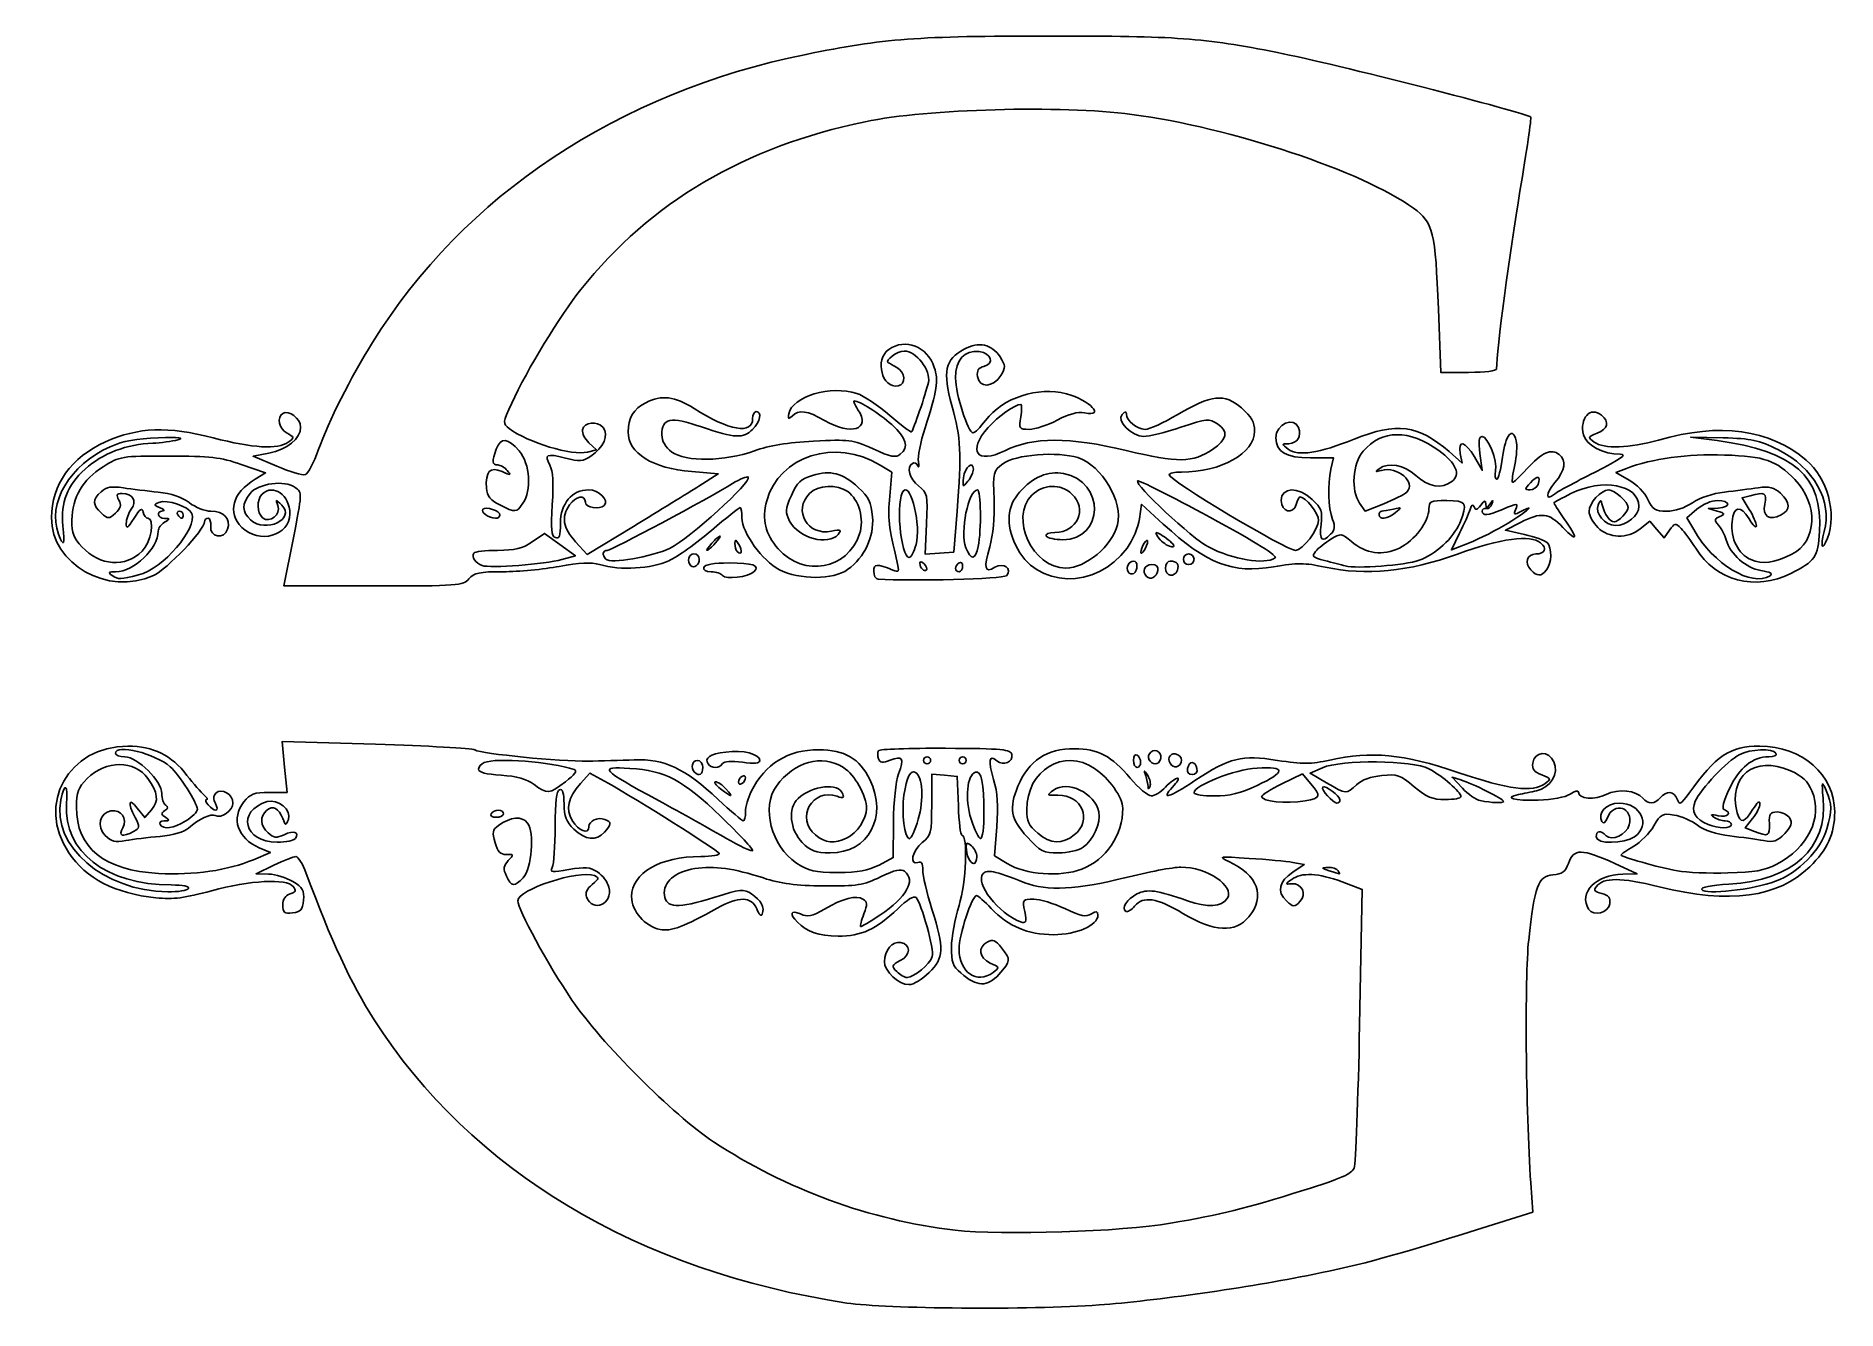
# Model space of a CAD drawing. Header units: centimetres. Extents: x -7.1 to 6.3, y -4 to 5.5.
import ezdxf

# ---------------------------------------------------------------- set-up
doc = ezdxf.new("R2010")
doc.units = ezdxf.units.CM
doc.header["$MEASUREMENT"] = 0
doc.layers.add('Layer 1', color=7, linetype='Continuous')

msp = doc.modelspace()

# ---------------------------------------------------------------- linework, layer by layer
at = {"layer": 'Layer 1'}
for points, knots in [([(-5.1578, 1.74774), (-5.09025, 2.09195), (-5.09015, 2.09445), (-5.14222, 2.13346), (-5.14222, 2.13346), (-5.21846, 2.19057), (-5.41702, 2.16422), (-5.47802, 2.08889), (-5.47802, 2.08889), (-5.53904, 2.01353), (-5.53804, 1.95012), (-5.47492, 1.893), (-5.47492, 1.893), (-5.36292, 1.79164), (-5.1373, 1.89828), (-5.24281, 2.00271), (-5.24281, 2.00271), (-5.28805, 2.04749), (-5.28928, 2.04734), (-5.27114, 1.99938), (-5.27114, 1.99938), (-5.24617, 1.93336), (-5.3317, 1.86403), (-5.38429, 1.90768), (-5.38429, 1.90768), (-5.42815, 1.94408), (-5.43009, 2.04161), (-5.38778, 2.08391), (-5.38778, 2.08391), (-5.30685, 2.16484), (-5.1814, 2.07522), (-5.1814, 1.93648), (-5.1814, 1.93648), (-5.1814, 1.775), (-5.41349, 1.71034), (-5.53979, 1.83664), (-5.53979, 1.83664), (-5.6497, 1.94655), (-5.60947, 2.09174), (-5.44066, 2.1944), (-5.44066, 2.1944), (-5.44066, 2.1944), (-5.36214, 2.24215), (-5.36214, 2.24215), (-5.36214, 2.24215), (-5.36214, 2.24215), (-5.54297, 2.30458), (-5.54297, 2.30458), (-5.54297, 2.30458), (-5.69838, 2.35824), (-5.77428, 2.36701), (-6.08298, 2.36701), (-6.08298, 2.36701), (-6.43601, 2.36701), (-6.44435, 2.36565), (-6.57006, 2.28763), (-6.57006, 2.28763), (-6.72165, 2.19356), (-6.79937, 2.0604), (-6.80194, 1.89038), (-6.80194, 1.89038), (-6.80342, 1.79279), (-6.78954, 1.75529), (-6.7283, 1.69137), (-6.7283, 1.69137), (-6.59283, 1.54997), (-6.40292, 1.53634), (-6.28006, 1.6592), (-6.28006, 1.6592), (-6.21387, 1.72539), (-6.18302, 1.90399), (-6.23779, 1.90399), (-6.23779, 1.90399), (-6.25128, 1.90399), (-6.26683, 1.92483), (-6.27235, 1.95029), (-6.27235, 1.95029), (-6.28014, 1.98619), (-6.29541, 1.97579), (-6.34034, 1.90399), (-6.34034, 1.90399), (-6.38655, 1.83014), (-6.3983, 1.82242), (-6.39838, 1.86586), (-6.39838, 1.86586), (-6.39843, 1.89582), (-6.3816, 1.94341), (-6.36098, 1.97162), (-6.36098, 1.97162), (-6.31683, 2.032), (-6.34997, 2.0892), (-6.42911, 2.0892), (-6.42911, 2.0892), (-6.47039, 2.0892), (-6.47482, 2.08006), (-6.45318, 2.03961), (-6.45318, 2.03961), (-6.43273, 2.00139), (-6.43858, 1.97922), (-6.47871, 1.94291), (-6.47871, 1.94291), (-6.52865, 1.89771), (-6.53293, 1.89774), (-6.58369, 1.94368), (-6.58369, 1.94368), (-6.65013, 2.00381), (-6.65045, 2.04201), (-6.58501, 2.10123), (-6.58501, 2.10123), (-6.54477, 2.13764), (-6.50837, 2.14411), (-6.41965, 2.1306), (-6.41965, 2.1306), (-6.35708, 2.12107), (-6.2404, 2.10675), (-6.16036, 2.09876), (-6.16036, 2.09876), (-6.0646, 2.08921), (-5.98604, 2.06247), (-5.93061, 2.02057), (-5.93061, 2.02057), (-5.88429, 1.98555), (-5.81133, 1.9569), (-5.76849, 1.9569), (-5.76849, 1.9569), (-5.6739, 1.9569), (-5.62054, 1.89984), (-5.64451, 1.82434), (-5.64451, 1.82434), (-5.6698, 1.74465), (-5.77914, 1.76219), (-5.77041, 1.84454), (-5.77041, 1.84454), (-5.76694, 1.87724), (-5.77587, 1.90399), (-5.79025, 1.90399), (-5.79025, 1.90399), (-5.80463, 1.90399), (-5.8164, 1.8927), (-5.8164, 1.87891), (-5.8164, 1.87891), (-5.8164, 1.81797), (-6.09491, 1.52471), (-6.19668, 1.47849), (-6.19668, 1.47849), (-6.53558, 1.32459), (-6.9541, 1.56262), (-6.9541, 1.90926), (-6.9541, 1.90926), (-6.9541, 2.15232), (-6.8071, 2.35858), (-6.55242, 2.47287), (-6.55242, 2.47287), (-6.30943, 2.58192), (-6.08802, 2.58997), (-5.75144, 2.502), (-5.75144, 2.502), (-5.45935, 2.42566), (-5.26988, 2.41455), (-5.19491, 2.46936), (-5.19491, 2.46936), (-5.14706, 2.50435), (-5.14734, 2.5066), (-5.20308, 2.53644), (-5.20308, 2.53644), (-5.26227, 2.56812), (-5.28108, 2.6556), (-5.23485, 2.68417), (-5.23485, 2.68417), (-5.18936, 2.71229), (-5.10201, 2.64534), (-5.10201, 2.58236), (-5.10201, 2.58236), (-5.10201, 2.49659), (-5.20122, 2.41538), (-5.33853, 2.38875), (-5.33853, 2.38875), (-5.33853, 2.38875), (-5.45598, 2.36597), (-5.45598, 2.36597), (-5.45598, 2.36597), (-5.45598, 2.36597), (-5.27918, 2.29083), (-5.27918, 2.29083), (-5.27918, 2.29083), (-5.18194, 2.2495), (-5.08645, 2.2218), (-5.06698, 2.22927), (-5.06698, 2.22927), (-5.04751, 2.23674), (-5.00421, 2.31841), (-4.97074, 2.41076), (-4.97074, 2.41076), (-4.8913, 2.63), (-4.73212, 2.9462), (-4.56789, 3.21099), (-4.56789, 3.21099), (-3.88809, 4.30705), (-2.74151, 5.06902), (-1.34493, 5.35281), (-1.34493, 5.35281), (-0.76584, 5.47048), (-0.51917, 5.48903), (0.46747, 5.48906), (0.46747, 5.48906), (1.41876, 5.48909), (1.60118, 5.47583), (2.1608, 5.366), (2.1608, 5.366), (2.5661, 5.28645), (4.01042, 4.91829), (4.04231, 4.8864), (4.04231, 4.8864), (4.04833, 4.88038), (4.01208, 4.63253), (3.96177, 4.33561), (3.96177, 4.33561), (3.8874, 3.8967), (3.78798, 3.14202), (3.78798, 3.01638), (3.78798, 3.01638), (3.78798, 2.99956), (3.70689, 2.98878), (3.58044, 2.98878), (3.58044, 2.98878), (3.58044, 2.98878), (3.3729, 2.98878), (3.3729, 2.98878), (3.3729, 2.98878), (3.3729, 2.98878), (3.35525, 3.45842), (3.35525, 3.45842), (3.35525, 3.45842), (3.33356, 4.03565), (3.31704, 4.10306), (3.17132, 4.20897), (3.17132, 4.20897), (2.79428, 4.48302), (1.81219, 4.80995), (1.07617, 4.90643), (1.07617, 4.90643), (0.54916, 4.97551), (-0.4447, 4.94842), (-0.90445, 4.85243), (-0.90445, 4.85243), (-1.80759, 4.66387), (-2.49732, 4.25705), (-3.01938, 3.60498), (-3.01938, 3.60498), (-3.17299, 3.41311), (-3.41991, 3.00688), (-3.53279, 2.76032), (-3.53279, 2.76032), (-3.59979, 2.61396), (-3.60028, 2.60903), (-3.55145, 2.57187), (-3.55145, 2.57187), (-3.4135, 2.4669), (-3.08443, 2.36763), (-2.96981, 2.3964), (-2.96981, 2.3964), (-2.96981, 2.3964), (-2.90298, 2.41317), (-2.90298, 2.41317), (-2.90298, 2.41317), (-2.90298, 2.41317), (-2.95888, 2.46525), (-2.95888, 2.46525), (-2.95888, 2.46525), (-2.98962, 2.49389), (-3.01102, 2.53708), (-3.00642, 2.56122), (-3.00642, 2.56122), (-2.99525, 2.61985), (-2.89684, 2.63139), (-2.85349, 2.57915), (-2.85349, 2.57915), (-2.80861, 2.52507), (-2.85038, 2.427), (-2.94459, 2.36528), (-2.94459, 2.36528), (-3.00221, 2.32753), (-3.02986, 2.32557), (-3.13422, 2.35184), (-3.13422, 2.35184), (-3.27624, 2.3876), (-3.29234, 2.38004), (-3.24851, 2.29814), (-3.24851, 2.29814), (-3.22659, 2.25718), (-3.22109, 2.16427), (-3.23128, 2.00695), (-3.23128, 2.00695), (-3.24333, 1.82102), (-3.23886, 1.77309), (-3.20842, 1.7614), (-3.20842, 1.7614), (-3.17906, 1.75013), (-3.17059, 1.77363), (-3.17059, 1.86632), (-3.17059, 1.86632), (-3.17059, 2.01299), (-3.08432, 2.11564), (-2.96106, 2.11564), (-2.96106, 2.11564), (-2.8841, 2.11564), (-2.80677, 2.03849), (-2.8452, 2.00006), (-2.8452, 2.00006), (-2.87911, 1.96615), (-2.98538, 1.98357), (-2.98538, 2.02304), (-2.98538, 2.02304), (-2.98538, 2.08238), (-3.05603, 2.07089), (-3.10294, 2.00392), (-3.10294, 2.00392), (-3.1659, 1.91403), (-3.15263, 1.8331), (-3.05798, 1.72982), (-3.05798, 1.72982), (-3.05798, 1.72982), (-2.97183, 1.63582), (-2.97183, 1.63582), (-2.97183, 1.63582), (-2.97183, 1.63582), (-2.62803, 1.84423), (-2.62803, 1.84423), (-2.62803, 1.84423), (-2.43894, 1.95885), (-2.21968, 2.0936), (-2.14078, 2.14368), (-2.14078, 2.14368), (-2.14078, 2.14368), (-1.99733, 2.23472), (-1.99733, 2.23472), (-1.99733, 2.23472), (-1.99733, 2.23472), (-2.19462, 2.25094), (-2.19462, 2.25094), (-2.19462, 2.25094), (-2.48554, 2.27486), (-2.66788, 2.38843), (-2.66788, 2.54572), (-2.66788, 2.54572), (-2.66788, 2.64984), (-2.62773, 2.71624), (-2.53612, 2.76361), (-2.53612, 2.76361), (-2.41931, 2.82401), (-2.3214, 2.81221), (-2.17697, 2.72031), (-2.17697, 2.72031), (-1.91741, 2.55516), (-1.74184, 2.5249), (-1.74184, 2.64532), (-1.74184, 2.64532), (-1.74184, 2.67415), (-1.72993, 2.69773), (-1.71538, 2.69773), (-1.71538, 2.69773), (-1.67071, 2.69773), (-1.686, 2.62128), (-1.74184, 2.56544), (-1.74184, 2.56544), (-1.81153, 2.49575), (-1.87189, 2.4986), (-2.12126, 2.58334), (-2.12126, 2.58334), (-2.35479, 2.6627), (-2.41653, 2.65065), (-2.41653, 2.52572), (-2.41653, 2.52572), (-2.41653, 2.47593), (-2.39261, 2.43422), (-2.34265, 2.39693), (-2.34265, 2.39693), (-2.24141, 2.32134), (-1.95036, 2.32562), (-1.72861, 2.40595), (-1.72861, 2.40595), (-1.62051, 2.44511), (-1.48036, 2.4681), (-1.28934, 2.478), (-1.28934, 2.478), (-1.02408, 2.49175), (-0.99999, 2.48857), (-0.84646, 2.41967), (-0.84646, 2.41967), (-0.71348, 2.35999), (-0.67686, 2.35281), (-0.64411, 2.37998), (-0.64411, 2.37998), (-0.5786, 2.43435), (-0.59795, 2.50077), (-0.70838, 2.60054), (-0.70838, 2.60054), (-0.80202, 2.68513), (-0.94717, 2.77709), (-0.98707, 2.77709), (-0.98707, 2.77709), (-0.9954, 2.77709), (-0.98278, 2.74742), (-0.95902, 2.71115), (-0.95902, 2.71115), (-0.86205, 2.56316), (-1.00769, 2.51694), (-1.20876, 2.63189), (-1.20876, 2.63189), (-1.33725, 2.70534), (-1.39731, 2.71356), (-1.44808, 2.66464), (-1.44808, 2.66464), (-1.47581, 2.63792), (-1.48064, 2.64119), (-1.47322, 2.68168), (-1.47322, 2.68168), (-1.44992, 2.80881), (-1.15929, 2.89534), (-0.96782, 2.83215), (-0.96782, 2.83215), (-0.91645, 2.8152), (-0.80627, 2.74169), (-0.72298, 2.66881), (-0.72298, 2.66881), (-0.63969, 2.59592), (-0.56666, 2.54118), (-0.56069, 2.54715), (-0.56069, 2.54715), (-0.54621, 2.56163), (-0.4564, 2.82483), (-0.43551, 2.91398), (-0.43551, 2.91398), (-0.41455, 3.00345), (-0.52619, 3.14752), (-0.61648, 3.14752), (-0.61648, 3.14752), (-0.66871, 3.14752), (-0.76297, 3.0778), (-0.73359, 3.06089), (-0.73359, 3.06089), (-0.72788, 3.0576), (-0.69939, 3.04171), (-0.67029, 3.02557), (-0.67029, 3.02557), (-0.60664, 2.99028), (-0.60018, 2.9002), (-0.66046, 2.88859), (-0.66046, 2.88859), (-0.78009, 2.86555), (-0.83686, 3.08478), (-0.73054, 3.15925), (-0.73054, 3.15925), (-0.6064, 3.2462), (-0.44318, 3.18211), (-0.39172, 3.0262), (-0.39172, 3.0262), (-0.35871, 2.92617), (-0.36955, 2.85521), (-0.46053, 2.57581), (-0.46053, 2.57581), (-0.49421, 2.47237), (-0.51636, 2.35927), (-0.50974, 2.32446), (-0.50974, 2.32446), (-0.50312, 2.28965), (-0.50481, 2.27613), (-0.51349, 2.29441), (-0.51349, 2.29441), (-0.52217, 2.31269), (-0.54016, 2.32092), (-0.55347, 2.31269), (-0.55347, 2.31269), (-0.5999, 2.28399), (-0.57715, 2.19846), (-0.50878, 2.14468), (-0.50878, 2.14468), (-0.44258, 2.09261), (-0.44026, 2.08164), (-0.44925, 1.86375), (-0.44925, 1.86375), (-0.44925, 1.86375), (-0.45861, 1.637), (-0.45861, 1.637), (-0.45861, 1.637), (-0.45861, 1.637), (-0.35278, 1.64481), (-0.35278, 1.64481), (-0.35278, 1.64481), (-0.35278, 1.64481), (-0.24695, 1.65262), (-0.24695, 1.65262), (-0.24695, 1.65262), (-0.24695, 1.65262), (-0.22279, 1.95689), (-0.22279, 1.95689), (-0.22279, 1.95689), (-0.18834, 2.39082), (-0.19356, 2.49843), (-0.26088, 2.74263), (-0.26088, 2.74263), (-0.33114, 2.99749), (-0.31214, 3.08475), (-0.16965, 3.16148), (-0.16965, 3.16148), (-0.0613, 3.21983), (0.03481, 3.19905), (0.09724, 3.10377), (0.09724, 3.10377), (0.13982, 3.03879), (0.14022, 3.02729), (0.10215, 2.96455), (0.10215, 2.96455), (0.0478, 2.87497), (-0.05814, 2.87072), (-0.07045, 2.95762), (-0.07045, 2.95762), (-0.07676, 3.00217), (-0.06367, 3.02313), (-0.02287, 3.0338), (-0.02287, 3.0338), (0.05824, 3.05501), (0.03353, 3.1324), (-0.0577, 3.14288), (-0.0577, 3.14288), (-0.16914, 3.15568), (-0.23373, 3.08343), (-0.23373, 2.94597), (-0.23373, 2.94597), (-0.23373, 2.82829), (-0.14057, 2.53897), (-0.10268, 2.53897), (-0.10268, 2.53897), (-0.0909, 2.53897), (-0.04939, 2.58075), (-0.01044, 2.63182), (-0.01044, 2.63182), (0.11885, 2.80133), (0.3768, 2.88619), (0.59011, 2.82937), (0.59011, 2.82937), (0.76432, 2.78297), (0.88505, 2.6552), (0.7243, 2.68735), (0.7243, 2.68735), (0.67385, 2.69744), (0.60974, 2.68047), (0.52192, 2.63377), (0.52192, 2.63377), (0.45122, 2.59618), (0.35788, 2.56542), (0.31448, 2.56542), (0.31448, 2.56542), (0.23909, 2.56542), (0.23625, 2.56953), (0.25061, 2.65802), (0.25061, 2.65802), (0.25888, 2.70895), (0.25984, 2.75062), (0.25276, 2.75062), (0.25276, 2.75062), (0.20859, 2.75062), (0.07922, 2.65983), (0.00831, 2.57907), (0.00831, 2.57907), (-0.14761, 2.40149), (-0.07643, 2.30308), (0.13287, 2.40685), (0.13287, 2.40685), (0.33997, 2.50953), (0.61376, 2.50984), (1.03539, 2.40787), (1.03539, 2.40787), (1.41992, 2.31487), (1.52852, 2.31632), (1.67708, 2.41643), (1.67708, 2.41643), (1.78682, 2.49038), (1.79832, 2.55029), (1.71345, 2.6059), (1.71345, 2.6059), (1.65006, 2.64743), (1.6358, 2.64614), (1.44054, 2.58111), (1.44054, 2.58111), (1.32723, 2.54337), (1.20389, 2.5125), (1.16646, 2.5125), (1.16646, 2.5125), (1.07737, 2.5125), (0.95993, 2.63196), (1.00486, 2.67689), (1.00486, 2.67689), (1.02727, 2.6993), (1.03626, 2.69974), (1.03626, 2.67843), (1.03626, 2.67843), (1.03626, 2.62956), (1.1153, 2.56542), (1.17552, 2.56542), (1.17552, 2.56542), (1.20638, 2.56542), (1.31399, 2.61435), (1.41466, 2.67416), (1.41466, 2.67416), (1.66625, 2.82363), (1.7668, 2.8342), (1.89192, 2.72434), (1.89192, 2.72434), (1.96658, 2.65878), (1.98876, 2.61936), (1.98876, 2.55219), (1.98876, 2.55219), (1.98876, 2.38631), (1.74147, 2.24792), (1.44506, 2.24792), (1.44506, 2.24792), (1.39484, 2.24792), (1.35377, 2.23899), (1.35379, 2.22808), (1.35379, 2.22808), (1.35387, 2.18528), (2.22307, 1.66584), (2.29462, 1.66584), (2.29462, 1.66584), (2.34589, 1.66584), (2.46501, 1.82126), (2.46501, 1.88815), (2.46501, 1.88815), (2.46501, 1.94036), (2.36862, 2.06271), (2.32748, 2.06271), (2.32748, 2.06271), (2.3192, 2.06271), (2.30593, 2.03786), (2.29799, 2.00749), (2.29799, 2.00749), (2.27714, 1.92774), (2.1872, 1.95138), (2.1872, 2.03661), (2.1872, 2.03661), (2.1872, 2.13782), (2.31489, 2.14242), (2.41751, 2.04491), (2.41751, 2.04491), (2.48646, 1.97939), (2.4947, 1.95613), (2.48388, 1.85765), (2.48388, 1.85765), (2.47076, 1.73829), (2.48887, 1.71992), (2.55474, 1.78578), (2.55474, 1.78578), (2.58606, 1.8171), (2.58927, 1.84229), (2.5688, 1.89611), (2.5688, 1.89611), (2.5368, 1.98029), (2.53107, 2.15348), (2.55647, 2.26913), (2.55647, 2.26913), (2.55647, 2.26913), (2.57505, 2.35373), (2.57505, 2.35373), (2.57505, 2.35373), (2.57505, 2.35373), (2.40507, 2.35373), (2.40507, 2.35373), (2.40507, 2.35373), (2.22274, 2.35373), (2.14751, 2.39723), (2.14751, 2.50266), (2.14751, 2.50266), (2.14751, 2.60377), (2.28276, 2.66481), (2.31583, 2.57863), (2.31583, 2.57863), (2.3398, 2.51617), (2.30588, 2.45965), (2.2439, 2.45873), (2.2439, 2.45873), (2.18758, 2.45789), (2.18755, 2.45762), (2.24012, 2.41738), (2.24012, 2.41738), (2.31082, 2.36326), (2.46978, 2.38764), (2.72843, 2.49229), (2.72843, 2.49229), (3.0454, 2.62053), (3.2073, 2.59929), (3.43472, 2.39961), (3.43472, 2.39961), (3.43472, 2.39961), (3.53202, 2.31418), (3.53202, 2.31418), (3.53202, 2.31418), (3.53202, 2.31418), (3.51812, 2.38687), (3.51812, 2.38687), (3.51812, 2.38687), (3.4979, 2.49262), (3.55498, 2.47827), (3.62359, 2.36035), (3.62359, 2.36035), (3.62359, 2.36035), (3.68132, 2.26113), (3.68132, 2.26113), (3.68132, 2.26113), (3.68132, 2.26113), (3.66488, 2.38681), (3.66488, 2.38681), (3.66488, 2.38681), (3.65329, 2.47538), (3.65771, 2.51249), (3.67985, 2.51249), (3.67985, 2.51249), (3.72357, 2.51249), (3.79489, 2.3314), (3.7806, 2.25665), (3.7806, 2.25665), (3.77412, 2.22273), (3.77803, 2.19499), (3.78929, 2.19499), (3.78929, 2.19499), (3.80055, 2.19499), (3.81974, 2.26844), (3.83192, 2.35822), (3.83192, 2.35822), (3.85485, 2.52717), (3.9066, 2.58919), (3.9339, 2.48043), (3.9339, 2.48043), (3.9425, 2.44618), (3.93765, 2.36529), (3.92313, 2.30067), (3.92313, 2.30067), (3.90861, 2.23606), (3.90109, 2.17883), (3.90642, 2.1735), (3.90642, 2.1735), (3.91175, 2.16817), (3.95963, 2.21199), (4.01282, 2.27087), (4.01282, 2.27087), (4.12243, 2.39219), (4.19625, 2.42558), (4.25221, 2.37913), (4.25221, 2.37913), (4.30934, 2.33172), (4.29901, 2.26192), (4.22119, 2.16943), (4.22119, 2.16943), (4.15308, 2.08849), (4.15052, 2.02776), (4.21756, 2.0834), (4.21756, 2.0834), (4.23629, 2.09894), (4.37052, 2.17197), (4.51586, 2.24569), (4.51586, 2.24569), (4.71564, 2.34702), (4.76215, 2.37978), (4.7065, 2.37995), (4.7065, 2.37995), (4.58285, 2.38033), (4.45305, 2.44896), (4.43424, 2.5239), (4.43424, 2.5239), (4.4031, 2.64796), (4.48656, 2.73918), (4.56878, 2.67094), (4.56878, 2.67094), (4.62914, 2.62084), (4.61578, 2.567), (4.53537, 2.5363), (4.53537, 2.5363), (4.4651, 2.50947), (4.46436, 2.50723), (4.51397, 2.47081), (4.51397, 2.47081), (4.58599, 2.41793), (4.77453, 2.42389), (4.99141, 2.48591), (4.99141, 2.48591), (5.45069, 2.61725), (5.81506, 2.56761), (6.09003, 2.33624), (6.09003, 2.33624), (6.24736, 2.20386), (6.31851, 1.94241), (6.24781, 1.75646), (6.24781, 1.75646), (6.20907, 1.65458), (6.19196, 1.68995), (6.22394, 1.80579), (6.22394, 1.80579), (6.28607, 2.03082), (6.14418, 2.28415), (5.88439, 2.41205), (5.88439, 2.41205), (5.73431, 2.48593), (5.68268, 2.49723), (5.47139, 2.50243), (5.47139, 2.50243), (5.47139, 2.50243), (5.22991, 2.50837), (5.22991, 2.50837), (5.22991, 2.50837), (5.22991, 2.50837), (5.42835, 2.48165), (5.42835, 2.48165), (5.42835, 2.48165), (5.99994, 2.40469), (6.2118, 2.21674), (6.18888, 1.80695), (6.18888, 1.80695), (6.17822, 1.61624), (6.15694, 1.58498), (5.9766, 1.49512), (5.9766, 1.49512), (5.70911, 1.36183), (5.41838, 1.4383), (5.26809, 1.68149), (5.26809, 1.68149), (5.2336, 1.73729), (5.18499, 1.80335), (5.16006, 1.82828), (5.16006, 1.82828), (5.11726, 1.87108), (5.11245, 1.87039), (5.07383, 1.81602), (5.07383, 1.81602), (5.07383, 1.81602), (5.03293, 1.75843), (5.03293, 1.75843), (5.03293, 1.75843), (5.03293, 1.75843), (4.97979, 1.82028), (4.97979, 1.82028), (4.97979, 1.82028), (4.97979, 1.82028), (4.92665, 1.88212), (4.92665, 1.88212), (4.92665, 1.88212), (4.92665, 1.88212), (4.85644, 1.82689), (4.85644, 1.82689), (4.85644, 1.82689), (4.75915, 1.75037), (4.62285, 1.75456), (4.54081, 1.8366), (4.54081, 1.8366), (4.50509, 1.87232), (4.47587, 1.9259), (4.47587, 1.95566), (4.47587, 1.95566), (4.47587, 2.0188), (4.56395, 2.11561), (4.62139, 2.11561), (4.62139, 2.11561), (4.66498, 2.11561), (4.76691, 2.02427), (4.76691, 1.98521), (4.76691, 1.98521), (4.76691, 1.95503), (4.6917, 1.87749), (4.66243, 1.87749), (4.66243, 1.87749), (4.63156, 1.87749), (4.58927, 1.93536), (4.57542, 1.99655), (4.57542, 1.99655), (4.56432, 2.04557), (4.56193, 2.04598), (4.54291, 2.00218), (4.54291, 2.00218), (4.51679, 1.94202), (4.59481, 1.85103), (4.67253, 1.85103), (4.67253, 1.85103), (4.75616, 1.85103), (4.8463, 1.92517), (4.8463, 1.99395), (4.8463, 1.99395), (4.8463, 2.15412), (4.57209, 2.20506), (4.34005, 2.08801), (4.34005, 2.08801), (4.27652, 2.05596), (4.22068, 2.02635), (4.21597, 2.02222), (4.21597, 2.02222), (4.21126, 2.01809), (4.244, 1.96419), (4.28873, 1.90244), (4.28873, 1.90244), (4.39647, 1.75371), (4.39228, 1.71787), (4.28094, 1.83592), (4.28094, 1.83592), (4.17774, 1.94534), (4.11941, 1.95224), (3.96551, 1.8732), (3.96551, 1.8732), (3.96551, 1.8732), (3.85412, 1.81599), (3.85412, 1.81599), (3.85412, 1.81599), (3.85412, 1.81599), (3.99497, 1.78395), (3.99497, 1.78395), (3.99497, 1.78395), (4.07244, 1.76633), (4.14834, 1.73939), (4.16364, 1.72408), (4.16364, 1.72408), (4.20167, 1.68605), (4.19869, 1.56887), (4.15846, 1.52039), (4.15846, 1.52039), (4.11681, 1.47021), (4.09307, 1.47035), (4.04234, 1.52108), (4.04234, 1.52108), (3.9926, 1.57082), (4.01459, 1.63938), (4.08028, 1.63938), (4.08028, 1.63938), (4.14813, 1.63938), (4.16569, 1.67975), (4.11583, 1.72114), (4.11583, 1.72114), (4.03895, 1.78494), (3.81838, 1.7556), (3.49693, 1.63879), (3.49693, 1.63879), (3.13513, 1.50732), (2.81592, 1.47563), (2.51288, 1.54111), (2.51288, 1.54111), (2.36159, 1.5738), (2.30592, 1.57417), (2.13047, 1.54366), (2.13047, 1.54366), (1.82599, 1.49071), (1.63748, 1.56365), (1.31087, 1.86077), (1.31087, 1.86077), (1.31087, 1.86077), (1.14888, 2.00814), (1.14888, 2.00814), (1.14888, 2.00814), (1.14888, 2.00814), (1.13429, 1.89939), (1.13429, 1.89939), (1.13429, 1.89939), (1.12627, 1.83958), (1.08429, 1.74175), (1.041, 1.682), (1.041, 1.682), (0.81549, 1.3707), (0.35922, 1.38223), (0.21359, 1.70291), (0.21359, 1.70291), (0.13899, 1.86717), (0.148, 1.99067), (0.24243, 2.09822), (0.24243, 2.09822), (0.34224, 2.21189), (0.45323, 2.25896), (0.56987, 2.23708), (0.56987, 2.23708), (0.87944, 2.179), (0.87322, 1.74522), (0.56281, 1.74522), (0.56281, 1.74522), (0.5048, 1.74522), (0.44998, 1.75713), (0.44098, 1.77168), (0.44098, 1.77168), (0.43144, 1.78712), (0.45834, 1.79814), (0.50556, 1.79814), (0.50556, 1.79814), (0.67134, 1.79814), (0.74852, 1.97425), (0.63109, 2.08457), (0.63109, 2.08457), (0.54712, 2.16345), (0.41699, 2.16021), (0.33394, 2.07716), (0.33394, 2.07716), (0.16517, 1.90839), (0.33913, 1.53356), (0.58624, 1.53356), (0.58624, 1.53356), (0.73273, 1.53356), (0.9313, 1.70011), (0.97036, 1.85574), (0.97036, 1.85574), (1.01341, 2.02728), (0.85487, 2.29576), (0.67557, 2.35494), (0.67557, 2.35494), (0.5287, 2.40341), (0.20751, 2.3776), (0.1182, 2.31014), (0.1182, 2.31014), (0.04634, 2.25586), (0.04436, 2.24777), (0.05267, 2.04252), (0.05267, 2.04252), (0.05825, 1.90465), (0.04688, 1.78253), (0.02005, 1.69218), (0.02005, 1.69218), (-0.02655, 1.53527), (-0.01622, 1.49377), (0.05789, 1.54005), (0.05789, 1.54005), (0.1219, 1.58002), (0.19425, 1.52761), (0.14418, 1.47753), (0.14418, 1.47753), (0.12055, 1.4539), (-0.55998, 1.43568), (-0.80918, 1.45201), (-0.80918, 1.45201), (-0.82737, 1.4532), (-0.84225, 1.47938), (-0.84225, 1.51018), (-0.84225, 1.51018), (-0.84225, 1.56721), (-0.82046, 1.56855), (-0.69943, 1.51899), (-0.69943, 1.51899), (-0.6549, 1.50075), (-0.65128, 1.50715), (-0.66748, 1.57552), (-0.66748, 1.57552), (-0.73035, 1.84086), (-0.73801, 1.90853), (-0.72325, 2.06878), (-0.72325, 2.06878), (-0.72325, 2.06878), (-0.70686, 2.24682), (-0.70686, 2.24682), (-0.70686, 2.24682), (-0.70686, 2.24682), (-0.79392, 2.29977), (-0.79392, 2.29977), (-0.79392, 2.29977), (-1.12643, 2.50198), (-1.54619, 2.36977), (-1.6365, 2.0344), (-1.6365, 2.0344), (-1.67445, 1.89348), (-1.64962, 1.78904), (-1.55167, 1.67748), (-1.55167, 1.67748), (-1.36259, 1.46212), (-1.03469, 1.52247), (-0.9468, 1.7888), (-0.9468, 1.7888), (-0.91062, 1.89843), (-0.95165, 2.04369), (-1.03537, 2.10233), (-1.03537, 2.10233), (-1.11615, 2.15891), (-1.25523, 2.15246), (-1.3185, 2.08918), (-1.3185, 2.08918), (-1.44476, 1.96292), (-1.33476, 1.7724), (-1.15621, 1.80811), (-1.15621, 1.80811), (-1.08518, 1.82232), (-1.07842, 1.81914), (-1.10684, 1.7849), (-1.10684, 1.7849), (-1.17977, 1.69703), (-1.40207, 1.75774), (-1.46698, 1.88325), (-1.46698, 1.88325), (-1.5019, 1.95079), (-1.50065, 1.9694), (-1.45402, 2.0748), (-1.45402, 2.0748), (-1.41118, 2.17164), (-1.38436, 2.19694), (-1.29669, 2.22321), (-1.29669, 2.22321), (-1.16095, 2.26388), (-1.07434, 2.24091), (-0.95661, 2.13302), (-0.95661, 2.13302), (-0.87756, 2.06058), (-0.86008, 2.0246), (-0.85096, 1.91557), (-0.85096, 1.91557), (-0.83842, 1.76571), (-0.9082, 1.61762), (-1.03601, 1.52282), (-1.03601, 1.52282), (-1.13933, 1.44619), (-1.39591, 1.44586), (-1.54339, 1.52217), (-1.54339, 1.52217), (-1.66937, 1.58735), (-1.8212, 1.79766), (-1.8212, 1.90696), (-1.8212, 1.90696), (-1.8212, 1.94897), (-1.82757, 1.98334), (-1.83535, 1.98334), (-1.83535, 1.98334), (-1.84313, 1.98334), (-1.939, 1.90697), (-2.0484, 1.81362), (-2.0484, 1.81362), (-2.1578, 1.72028), (-2.30013, 1.61907), (-2.3647, 1.58872), (-2.3647, 1.58872), (-2.49368, 1.52809), (-2.72338, 1.51521), (-2.87912, 1.55988), (-2.87912, 1.55988), (-2.9459, 1.57903), (-3.02786, 1.57542), (-3.17952, 1.54665), (-3.17952, 1.54665), (-3.29424, 1.52489), (-3.48215, 1.50708), (-3.5971, 1.50708), (-3.5971, 1.50708), (-3.77336, 1.50708), (-3.8132, 1.49879), (-3.85141, 1.45416), (-3.85141, 1.45416), (-3.89449, 1.40385), (-3.92946, 1.40124), (-4.56126, 1.40124), (-4.56126, 1.40124), (-4.56126, 1.40124), (-5.2258, 1.40124), (-5.2258, 1.40124), (-5.2258, 1.40124), (-5.2258, 1.40124), (-5.15781, 1.7477), (-5.15781, 1.7477), (-5.15781, 1.7477), (-5.15781, 1.7477), (-5.1578, 1.74774), (-5.1578, 1.74774)], [0, 0, 0, 0, 0.00344828, 0.00344828, 0.00344828, 0.00344828, 0.00689655, 0.00689655, 0.00689655, 0.00689655, 0.01034483, 0.01034483, 0.01034483, 0.01034483, 0.0137931, 0.0137931, 0.0137931, 0.0137931, 0.01724138, 0.01724138, 0.01724138, 0.01724138, 0.02068966, 0.02068966, 0.02068966, 0.02068966, 0.02413793, 0.02413793, 0.02413793, 0.02413793, 0.02758621, 0.02758621, 0.02758621, 0.02758621, 0.03103448, 0.03103448, 0.03103448, 0.03103448, 0.03448276, 0.03448276, 0.03448276, 0.03448276, 0.03793103, 0.03793103, 0.03793103, 0.03793103, 0.04137931, 0.04137931, 0.04137931, 0.04137931, 0.04482759, 0.04482759, 0.04482759, 0.04482759, 0.04827586, 0.04827586, 0.04827586, 0.04827586, 0.05172414, 0.05172414, 0.05172414, 0.05172414, 0.05517241, 0.05517241, 0.05517241, 0.05517241, 0.05862069, 0.05862069, 0.05862069, 0.05862069, 0.06206897, 0.06206897, 0.06206897, 0.06206897, 0.06551724, 0.06551724, 0.06551724, 0.06551724, 0.06896552, 0.06896552, 0.06896552, 0.06896552, 0.07241379, 0.07241379, 0.07241379, 0.07241379, 0.07586207, 0.07586207, 0.07586207, 0.07586207, 0.07931034, 0.07931034, 0.07931034, 0.07931034, 0.08275862, 0.08275862, 0.08275862, 0.08275862, 0.0862069, 0.0862069, 0.0862069, 0.0862069, 0.08965517, 0.08965517, 0.08965517, 0.08965517, 0.09310345, 0.09310345, 0.09310345, 0.09310345, 0.09655172, 0.09655172, 0.09655172, 0.09655172, 0.1, 0.1, 0.1, 0.1, 0.10344828, 0.10344828, 0.10344828, 0.10344828, 0.10689655, 0.10689655, 0.10689655, 0.10689655, 0.11034483, 0.11034483, 0.11034483, 0.11034483, 0.1137931, 0.1137931, 0.1137931, 0.1137931, 0.11724138, 0.11724138, 0.11724138, 0.11724138, 0.12068966, 0.12068966, 0.12068966, 0.12068966, 0.12413793, 0.12413793, 0.12413793, 0.12413793, 0.12758621, 0.12758621, 0.12758621, 0.12758621, 0.13103448, 0.13103448, 0.13103448, 0.13103448, 0.13448276, 0.13448276, 0.13448276, 0.13448276, 0.13793103, 0.13793103, 0.13793103, 0.13793103, 0.14137931, 0.14137931, 0.14137931, 0.14137931, 0.14482759, 0.14482759, 0.14482759, 0.14482759, 0.14827586, 0.14827586, 0.14827586, 0.14827586, 0.15172414, 0.15172414, 0.15172414, 0.15172414, 0.15517241, 0.15517241, 0.15517241, 0.15517241, 0.15862069, 0.15862069, 0.15862069, 0.15862069, 0.16206897, 0.16206897, 0.16206897, 0.16206897, 0.16551724, 0.16551724, 0.16551724, 0.16551724, 0.16896552, 0.16896552, 0.16896552, 0.16896552, 0.17241379, 0.17241379, 0.17241379, 0.17241379, 0.17586207, 0.17586207, 0.17586207, 0.17586207, 0.17931034, 0.17931034, 0.17931034, 0.17931034, 0.18275862, 0.18275862, 0.18275862, 0.18275862, 0.1862069, 0.1862069, 0.1862069, 0.1862069, 0.18965517, 0.18965517, 0.18965517, 0.18965517, 0.19310345, 0.19310345, 0.19310345, 0.19310345, 0.19655172, 0.19655172, 0.19655172, 0.19655172, 0.2, 0.2, 0.2, 0.2, 0.20344828, 0.20344828, 0.20344828, 0.20344828, 0.20689655, 0.20689655, 0.20689655, 0.20689655, 0.21034483, 0.21034483, 0.21034483, 0.21034483, 0.2137931, 0.2137931, 0.2137931, 0.2137931, 0.21724138, 0.21724138, 0.21724138, 0.21724138, 0.22068966, 0.22068966, 0.22068966, 0.22068966, 0.22413793, 0.22413793, 0.22413793, 0.22413793, 0.22758621, 0.22758621, 0.22758621, 0.22758621, 0.23103448, 0.23103448, 0.23103448, 0.23103448, 0.23448276, 0.23448276, 0.23448276, 0.23448276, 0.23793103, 0.23793103, 0.23793103, 0.23793103, 0.24137931, 0.24137931, 0.24137931, 0.24137931, 0.24482759, 0.24482759, 0.24482759, 0.24482759, 0.24827586, 0.24827586, 0.24827586, 0.24827586, 0.25172414, 0.25172414, 0.25172414, 0.25172414, 0.25517241, 0.25517241, 0.25517241, 0.25517241, 0.25862069, 0.25862069, 0.25862069, 0.25862069, 0.26206897, 0.26206897, 0.26206897, 0.26206897, 0.26551724, 0.26551724, 0.26551724, 0.26551724, 0.26896552, 0.26896552, 0.26896552, 0.26896552, 0.27241379, 0.27241379, 0.27241379, 0.27241379, 0.27586207, 0.27586207, 0.27586207, 0.27586207, 0.27931034, 0.27931034, 0.27931034, 0.27931034, 0.28275862, 0.28275862, 0.28275862, 0.28275862, 0.2862069, 0.2862069, 0.2862069, 0.2862069, 0.28965517, 0.28965517, 0.28965517, 0.28965517, 0.29310345, 0.29310345, 0.29310345, 0.29310345, 0.29655172, 0.29655172, 0.29655172, 0.29655172, 0.3, 0.3, 0.3, 0.3, 0.30344828, 0.30344828, 0.30344828, 0.30344828, 0.30689655, 0.30689655, 0.30689655, 0.30689655, 0.31034483, 0.31034483, 0.31034483, 0.31034483, 0.3137931, 0.3137931, 0.3137931, 0.3137931, 0.31724138, 0.31724138, 0.31724138, 0.31724138, 0.32068966, 0.32068966, 0.32068966, 0.32068966, 0.32413793, 0.32413793, 0.32413793, 0.32413793, 0.32758621, 0.32758621, 0.32758621, 0.32758621, 0.33103448, 0.33103448, 0.33103448, 0.33103448, 0.33448276, 0.33448276, 0.33448276, 0.33448276, 0.33793103, 0.33793103, 0.33793103, 0.33793103, 0.34137931, 0.34137931, 0.34137931, 0.34137931, 0.34482759, 0.34482759, 0.34482759, 0.34482759, 0.34827586, 0.34827586, 0.34827586, 0.34827586, 0.35172414, 0.35172414, 0.35172414, 0.35172414, 0.35517241, 0.35517241, 0.35517241, 0.35517241, 0.35862069, 0.35862069, 0.35862069, 0.35862069, 0.36206897, 0.36206897, 0.36206897, 0.36206897, 0.36551724, 0.36551724, 0.36551724, 0.36551724, 0.36896552, 0.36896552, 0.36896552, 0.36896552, 0.37241379, 0.37241379, 0.37241379, 0.37241379, 0.37586207, 0.37586207, 0.37586207, 0.37586207, 0.37931034, 0.37931034, 0.37931034, 0.37931034, 0.38275862, 0.38275862, 0.38275862, 0.38275862, 0.3862069, 0.3862069, 0.3862069, 0.3862069, 0.38965517, 0.38965517, 0.38965517, 0.38965517, 0.39310345, 0.39310345, 0.39310345, 0.39310345, 0.39655172, 0.39655172, 0.39655172, 0.39655172, 0.4, 0.4, 0.4, 0.4, 0.40344828, 0.40344828, 0.40344828, 0.40344828, 0.40689655, 0.40689655, 0.40689655, 0.40689655, 0.41034483, 0.41034483, 0.41034483, 0.41034483, 0.4137931, 0.4137931, 0.4137931, 0.4137931, 0.41724138, 0.41724138, 0.41724138, 0.41724138, 0.42068966, 0.42068966, 0.42068966, 0.42068966, 0.42413793, 0.42413793, 0.42413793, 0.42413793, 0.42758621, 0.42758621, 0.42758621, 0.42758621, 0.43103448, 0.43103448, 0.43103448, 0.43103448, 0.43448276, 0.43448276, 0.43448276, 0.43448276, 0.43793103, 0.43793103, 0.43793103, 0.43793103, 0.44137931, 0.44137931, 0.44137931, 0.44137931, 0.44482759, 0.44482759, 0.44482759, 0.44482759, 0.44827586, 0.44827586, 0.44827586, 0.44827586, 0.45172414, 0.45172414, 0.45172414, 0.45172414, 0.45517241, 0.45517241, 0.45517241, 0.45517241, 0.45862069, 0.45862069, 0.45862069, 0.45862069, 0.46206897, 0.46206897, 0.46206897, 0.46206897, 0.46551724, 0.46551724, 0.46551724, 0.46551724, 0.46896552, 0.46896552, 0.46896552, 0.46896552, 0.47241379, 0.47241379, 0.47241379, 0.47241379, 0.47586207, 0.47586207, 0.47586207, 0.47586207, 0.47931034, 0.47931034, 0.47931034, 0.47931034, 0.48275862, 0.48275862, 0.48275862, 0.48275862, 0.4862069, 0.4862069, 0.4862069, 0.4862069, 0.48965517, 0.48965517, 0.48965517, 0.48965517, 0.49310345, 0.49310345, 0.49310345, 0.49310345, 0.49655172, 0.49655172, 0.49655172, 0.49655172, 0.5, 0.5, 0.5, 0.5, 0.50344828, 0.50344828, 0.50344828, 0.50344828, 0.50689655, 0.50689655, 0.50689655, 0.50689655, 0.51034483, 0.51034483, 0.51034483, 0.51034483, 0.5137931, 0.5137931, 0.5137931, 0.5137931, 0.51724138, 0.51724138, 0.51724138, 0.51724138, 0.52068966, 0.52068966, 0.52068966, 0.52068966, 0.52413793, 0.52413793, 0.52413793, 0.52413793, 0.52758621, 0.52758621, 0.52758621, 0.52758621, 0.53103448, 0.53103448, 0.53103448, 0.53103448, 0.53448276, 0.53448276, 0.53448276, 0.53448276, 0.53793103, 0.53793103, 0.53793103, 0.53793103, 0.54137931, 0.54137931, 0.54137931, 0.54137931, 0.54482759, 0.54482759, 0.54482759, 0.54482759, 0.54827586, 0.54827586, 0.54827586, 0.54827586, 0.55172414, 0.55172414, 0.55172414, 0.55172414, 0.55517241, 0.55517241, 0.55517241, 0.55517241, 0.55862069, 0.55862069, 0.55862069, 0.55862069, 0.56206897, 0.56206897, 0.56206897, 0.56206897, 0.56551724, 0.56551724, 0.56551724, 0.56551724, 0.56896552, 0.56896552, 0.56896552, 0.56896552, 0.57241379, 0.57241379, 0.57241379, 0.57241379, 0.57586207, 0.57586207, 0.57586207, 0.57586207, 0.57931034, 0.57931034, 0.57931034, 0.57931034, 0.58275862, 0.58275862, 0.58275862, 0.58275862, 0.5862069, 0.5862069, 0.5862069, 0.5862069, 0.58965517, 0.58965517, 0.58965517, 0.58965517, 0.59310345, 0.59310345, 0.59310345, 0.59310345, 0.59655172, 0.59655172, 0.59655172, 0.59655172, 0.6, 0.6, 0.6, 0.6, 0.60344828, 0.60344828, 0.60344828, 0.60344828, 0.60689655, 0.60689655, 0.60689655, 0.60689655, 0.61034483, 0.61034483, 0.61034483, 0.61034483, 0.6137931, 0.6137931, 0.6137931, 0.6137931, 0.61724138, 0.61724138, 0.61724138, 0.61724138, 0.62068966, 0.62068966, 0.62068966, 0.62068966, 0.62413793, 0.62413793, 0.62413793, 0.62413793, 0.62758621, 0.62758621, 0.62758621, 0.62758621, 0.63103448, 0.63103448, 0.63103448, 0.63103448, 0.63448276, 0.63448276, 0.63448276, 0.63448276, 0.63793103, 0.63793103, 0.63793103, 0.63793103, 0.64137931, 0.64137931, 0.64137931, 0.64137931, 0.64482759, 0.64482759, 0.64482759, 0.64482759, 0.64827586, 0.64827586, 0.64827586, 0.64827586, 0.65172414, 0.65172414, 0.65172414, 0.65172414, 0.65517241, 0.65517241, 0.65517241, 0.65517241, 0.65862069, 0.65862069, 0.65862069, 0.65862069, 0.66206897, 0.66206897, 0.66206897, 0.66206897, 0.66551724, 0.66551724, 0.66551724, 0.66551724, 0.66896552, 0.66896552, 0.66896552, 0.66896552, 0.67241379, 0.67241379, 0.67241379, 0.67241379, 0.67586207, 0.67586207, 0.67586207, 0.67586207, 0.67931034, 0.67931034, 0.67931034, 0.67931034, 0.68275862, 0.68275862, 0.68275862, 0.68275862, 0.6862069, 0.6862069, 0.6862069, 0.6862069, 0.68965517, 0.68965517, 0.68965517, 0.68965517, 0.69310345, 0.69310345, 0.69310345, 0.69310345, 0.69655172, 0.69655172, 0.69655172, 0.69655172, 0.7, 0.7, 0.7, 0.7, 0.70344828, 0.70344828, 0.70344828, 0.70344828, 0.70689655, 0.70689655, 0.70689655, 0.70689655, 0.71034483, 0.71034483, 0.71034483, 0.71034483, 0.7137931, 0.7137931, 0.7137931, 0.7137931, 0.71724138, 0.71724138, 0.71724138, 0.71724138, 0.72068966, 0.72068966, 0.72068966, 0.72068966, 0.72413793, 0.72413793, 0.72413793, 0.72413793, 0.72758621, 0.72758621, 0.72758621, 0.72758621, 0.73103448, 0.73103448, 0.73103448, 0.73103448, 0.73448276, 0.73448276, 0.73448276, 0.73448276, 0.73793103, 0.73793103, 0.73793103, 0.73793103, 0.74137931, 0.74137931, 0.74137931, 0.74137931, 0.74482759, 0.74482759, 0.74482759, 0.74482759, 0.74827586, 0.74827586, 0.74827586, 0.74827586, 0.75172414, 0.75172414, 0.75172414, 0.75172414, 0.75517241, 0.75517241, 0.75517241, 0.75517241, 0.75862069, 0.75862069, 0.75862069, 0.75862069, 0.76206897, 0.76206897, 0.76206897, 0.76206897, 0.76551724, 0.76551724, 0.76551724, 0.76551724, 0.76896552, 0.76896552, 0.76896552, 0.76896552, 0.77241379, 0.77241379, 0.77241379, 0.77241379, 0.77586207, 0.77586207, 0.77586207, 0.77586207, 0.77931034, 0.77931034, 0.77931034, 0.77931034, 0.78275862, 0.78275862, 0.78275862, 0.78275862, 0.7862069, 0.7862069, 0.7862069, 0.7862069, 0.78965517, 0.78965517, 0.78965517, 0.78965517, 0.79310345, 0.79310345, 0.79310345, 0.79310345, 0.79655172, 0.79655172, 0.79655172, 0.79655172, 0.8, 0.8, 0.8, 0.8, 0.80344828, 0.80344828, 0.80344828, 0.80344828, 0.80689655, 0.80689655, 0.80689655, 0.80689655, 0.81034483, 0.81034483, 0.81034483, 0.81034483, 0.8137931, 0.8137931, 0.8137931, 0.8137931, 0.81724138, 0.81724138, 0.81724138, 0.81724138, 0.82068966, 0.82068966, 0.82068966, 0.82068966, 0.82413793, 0.82413793, 0.82413793, 0.82413793, 0.82758621, 0.82758621, 0.82758621, 0.82758621, 0.83103448, 0.83103448, 0.83103448, 0.83103448, 0.83448276, 0.83448276, 0.83448276, 0.83448276, 0.83793103, 0.83793103, 0.83793103, 0.83793103, 0.84137931, 0.84137931, 0.84137931, 0.84137931, 0.84482759, 0.84482759, 0.84482759, 0.84482759, 0.84827586, 0.84827586, 0.84827586, 0.84827586, 0.85172414, 0.85172414, 0.85172414, 0.85172414, 0.85517241, 0.85517241, 0.85517241, 0.85517241, 0.85862069, 0.85862069, 0.85862069, 0.85862069, 0.86206897, 0.86206897, 0.86206897, 0.86206897, 0.86551724, 0.86551724, 0.86551724, 0.86551724, 0.86896552, 0.86896552, 0.86896552, 0.86896552, 0.87241379, 0.87241379, 0.87241379, 0.87241379, 0.87586207, 0.87586207, 0.87586207, 0.87586207, 0.87931034, 0.87931034, 0.87931034, 0.87931034, 0.88275862, 0.88275862, 0.88275862, 0.88275862, 0.8862069, 0.8862069, 0.8862069, 0.8862069, 0.88965517, 0.88965517, 0.88965517, 0.88965517, 0.89310345, 0.89310345, 0.89310345, 0.89310345, 0.89655172, 0.89655172, 0.89655172, 0.89655172, 0.9, 0.9, 0.9, 0.9, 0.90344828, 0.90344828, 0.90344828, 0.90344828, 0.90689655, 0.90689655, 0.90689655, 0.90689655, 0.91034483, 0.91034483, 0.91034483, 0.91034483, 0.9137931, 0.9137931, 0.9137931, 0.9137931, 0.91724138, 0.91724138, 0.91724138, 0.91724138, 0.92068966, 0.92068966, 0.92068966, 0.92068966, 0.92413793, 0.92413793, 0.92413793, 0.92413793, 0.92758621, 0.92758621, 0.92758621, 0.92758621, 0.93103448, 0.93103448, 0.93103448, 0.93103448, 0.93448276, 0.93448276, 0.93448276, 0.93448276, 0.93793103, 0.93793103, 0.93793103, 0.93793103, 0.94137931, 0.94137931, 0.94137931, 0.94137931, 0.94482759, 0.94482759, 0.94482759, 0.94482759, 0.94827586, 0.94827586, 0.94827586, 0.94827586, 0.95172414, 0.95172414, 0.95172414, 0.95172414, 0.95517241, 0.95517241, 0.95517241, 0.95517241, 0.95862069, 0.95862069, 0.95862069, 0.95862069, 0.96206897, 0.96206897, 0.96206897, 0.96206897, 0.96551724, 0.96551724, 0.96551724, 0.96551724, 0.96896552, 0.96896552, 0.96896552, 0.96896552, 0.97241379, 0.97241379, 0.97241379, 0.97241379, 0.97586207, 0.97586207, 0.97586207, 0.97586207, 0.97931034, 0.97931034, 0.97931034, 0.97931034, 0.98275862, 0.98275862, 0.98275862, 0.98275862, 0.9862069, 0.9862069, 0.9862069, 0.9862069, 0.98965517, 0.98965517, 0.98965517, 0.98965517, 0.99310345, 0.99310345, 0.99310345, 0.99310345, 1, 1, 1, 1]), ([(3.12086, 2.09948), (3.19422, 2.1711), (3.05028, 2.2934), (2.93164, 2.26026), (2.93164, 2.26026), (2.88675, 2.24772), (2.8833, 2.25018), (2.91484, 2.27227), (2.91484, 2.27227), (2.98769, 2.32327), (3.09545, 2.30328), (3.18861, 2.22149), (3.18861, 2.22149), (3.28565, 2.13629), (3.37841, 2.12089), (3.45542, 2.1772), (3.45542, 2.1772), (3.52451, 2.22772), (3.48817, 2.31416), (3.35831, 2.40823), (3.35831, 2.40823), (3.13923, 2.56693), (2.93303, 2.56497), (2.79665, 2.40289), (2.79665, 2.40289), (2.71761, 2.30896), (2.70411, 2.11095), (2.77029, 2.01646), (2.77029, 2.01646), (2.77029, 2.01646), (2.81094, 1.95842), (2.81094, 1.95842), (2.81094, 1.95842), (2.81094, 1.95842), (2.94888, 2.01232), (2.94888, 2.01232), (2.94888, 2.01232), (3.02475, 2.04197), (3.10214, 2.08118), (3.12087, 2.09946), (3.12087, 2.09946), (3.12087, 2.09946), (3.12086, 2.09948), (3.12086, 2.09948)], [0, 0, 0, 0, 0.08333333, 0.08333333, 0.08333333, 0.08333333, 0.16666667, 0.16666667, 0.16666667, 0.16666667, 0.25, 0.25, 0.25, 0.25, 0.33333333, 0.33333333, 0.33333333, 0.33333333, 0.41666667, 0.41666667, 0.41666667, 0.41666667, 0.5, 0.5, 0.5, 0.5, 0.58333333, 0.58333333, 0.58333333, 0.58333333, 0.66666667, 0.66666667, 0.66666667, 0.66666667, 0.75, 0.75, 0.75, 0.75, 0.83333333, 0.83333333, 0.83333333, 0.83333333, 1, 1, 1, 1]), ([(-6.86847, 1.84799), (-6.88562, 2.02646), (-6.8391, 2.14592), (-6.70393, 2.27051), (-6.70393, 2.27051), (-6.58071, 2.38409), (-6.38954, 2.45729), (-6.20187, 2.46274), (-6.20187, 2.46274), (-6.14266, 2.46446), (-6.05851, 2.47579), (-6.01485, 2.48792), (-6.01485, 2.48792), (-5.96024, 2.50309), (-6.00565, 2.5077), (-6.16037, 2.50269), (-6.16037, 2.50269), (-6.32358, 2.4974), (-6.42155, 2.47924), (-6.51756, 2.43647), (-6.51756, 2.43647), (-6.81803, 2.3026), (-6.98846, 2.01442), (-6.90186, 1.78665), (-6.90186, 1.78665), (-6.86376, 1.68643), (-6.85457, 1.70331), (-6.86847, 1.84799)], [0, 0, 0, 0, 0.125, 0.125, 0.125, 0.125, 0.25, 0.25, 0.25, 0.25, 0.375, 0.375, 0.375, 0.375, 0.5, 0.5, 0.5, 0.5, 0.625, 0.625, 0.625, 0.625, 0.75, 0.75, 0.75, 0.75, 1, 1, 1, 1]), ([(-3.44989, 2.01571), (-3.38254, 2.11187), (-3.39635, 2.30858), (-3.4772, 2.40467), (-3.4772, 2.40467), (-3.56068, 2.50387), (-3.61332, 2.50806), (-3.64748, 2.41821), (-3.64748, 2.41821), (-3.68232, 2.32657), (-3.67999, 2.30087), (-3.63684, 2.30087), (-3.63684, 2.30087), (-3.61679, 2.30087), (-3.58502, 2.28235), (-3.56624, 2.25972), (-3.56624, 2.25972), (-3.53579, 2.22303), (-3.53995, 2.22215), (-3.60458, 2.2516), (-3.60458, 2.2516), (-3.69296, 2.29187), (-3.73054, 2.25187), (-3.71986, 2.12889), (-3.71986, 2.12889), (-3.71456, 2.06788), (-3.69154, 2.03881), (-3.62036, 2.00325), (-3.62036, 2.00325), (-3.50317, 1.94471), (-3.49942, 1.94498), (-3.44988, 2.01571), (-3.44988, 2.01571), (-3.44988, 2.01571), (-3.44989, 2.01571), (-3.44989, 2.01571)], [0, 0, 0, 0, 0.1, 0.1, 0.1, 0.1, 0.2, 0.2, 0.2, 0.2, 0.3, 0.3, 0.3, 0.3, 0.4, 0.4, 0.4, 0.4, 0.5, 0.5, 0.5, 0.5, 0.6, 0.6, 0.6, 0.6, 0.7, 0.7, 0.7, 0.7, 0.8, 0.8, 0.8, 0.8, 1, 1, 1, 1]), ([(-0.10141, 2.26844), (-0.10141, 2.3391), (-0.16761, 2.28295), (-0.17477, 2.20622), (-0.17477, 2.20622), (-0.18165, 2.13245), (-0.18013, 2.13125), (-0.1417, 2.18024), (-0.1417, 2.18024), (-0.11954, 2.20849), (-0.10141, 2.24817), (-0.10141, 2.26843), (-0.10141, 2.26843), (-0.10141, 2.26843), (-0.10141, 2.26844), (-0.10141, 2.26844)], [0, 0, 0, 0, 0.2, 0.2, 0.2, 0.2, 0.4, 0.4, 0.4, 0.4, 0.6, 0.6, 0.6, 0.6, 1, 1, 1, 1]), ([(5.984, 1.63784), (6.17072, 1.72991), (6.18186, 2.01148), (6.00591, 2.19144), (6.00591, 2.19144), (5.86416, 2.33643), (5.78641, 2.36358), (5.48129, 2.37463), (5.48129, 2.37463), (5.20952, 2.38447), (4.9427, 2.34794), (4.75415, 2.27507), (4.75415, 2.27507), (4.75415, 2.27507), (4.67524, 2.24458), (4.67524, 2.24458), (4.67524, 2.24458), (4.67524, 2.24458), (4.77324, 2.18857), (4.77324, 2.18857), (4.77324, 2.18857), (4.82714, 2.15777), (4.89, 2.09304), (4.91292, 2.04473), (4.91292, 2.04473), (4.94911, 1.96846), (4.96756, 1.9569), (5.05305, 1.9569), (5.05305, 1.9569), (5.11284, 1.9569), (5.18768, 1.98142), (5.24363, 2.01934), (5.24363, 2.01934), (5.29786, 2.05609), (5.39563, 2.0888), (5.48128, 2.09886), (5.48128, 2.09886), (5.56132, 2.10825), (5.67443, 2.1227), (5.73263, 2.13095), (5.73263, 2.13095), (5.81718, 2.14294), (5.85043, 2.13473), (5.89799, 2.09009), (5.89799, 2.09009), (5.97222, 2.02042), (5.97372, 1.96744), (5.90254, 1.92934), (5.90254, 1.92934), (5.81539, 1.8827), (5.76314, 1.91766), (5.78166, 2.01023), (5.78166, 2.01023), (5.79836, 2.09372), (5.78364, 2.10214), (5.67288, 2.07246), (5.67288, 2.07246), (5.67288, 2.07246), (5.61313, 2.05645), (5.61313, 2.05645), (5.61313, 2.05645), (5.61313, 2.05645), (5.66626, 1.97048), (5.66626, 1.97048), (5.66626, 1.97048), (5.69548, 1.9232), (5.71935, 1.86806), (5.71929, 1.84795), (5.71929, 1.84795), (5.71924, 1.82784), (5.69507, 1.85095), (5.66558, 1.89932), (5.66558, 1.89932), (5.60095, 2.00533), (5.55046, 1.99722), (5.53888, 1.87897), (5.53888, 1.87897), (5.52653, 1.75285), (5.58295, 1.63869), (5.67761, 1.59821), (5.67761, 1.59821), (5.76798, 1.55957), (5.8456, 1.56961), (5.98397, 1.63784), (5.98397, 1.63784), (5.98397, 1.63784), (5.984, 1.63784), (5.984, 1.63784)], [0, 0, 0, 0, 0.04347826, 0.04347826, 0.04347826, 0.04347826, 0.08695652, 0.08695652, 0.08695652, 0.08695652, 0.13043478, 0.13043478, 0.13043478, 0.13043478, 0.17391304, 0.17391304, 0.17391304, 0.17391304, 0.2173913, 0.2173913, 0.2173913, 0.2173913, 0.26086957, 0.26086957, 0.26086957, 0.26086957, 0.30434783, 0.30434783, 0.30434783, 0.30434783, 0.34782609, 0.34782609, 0.34782609, 0.34782609, 0.39130435, 0.39130435, 0.39130435, 0.39130435, 0.43478261, 0.43478261, 0.43478261, 0.43478261, 0.47826087, 0.47826087, 0.47826087, 0.47826087, 0.52173913, 0.52173913, 0.52173913, 0.52173913, 0.56521739, 0.56521739, 0.56521739, 0.56521739, 0.60869565, 0.60869565, 0.60869565, 0.60869565, 0.65217391, 0.65217391, 0.65217391, 0.65217391, 0.69565217, 0.69565217, 0.69565217, 0.69565217, 0.73913043, 0.73913043, 0.73913043, 0.73913043, 0.7826087, 0.7826087, 0.7826087, 0.7826087, 0.82608696, 0.82608696, 0.82608696, 0.82608696, 0.86956522, 0.86956522, 0.86956522, 0.86956522, 0.91304348, 0.91304348, 0.91304348, 0.91304348, 1, 1, 1, 1]), ([(-2.3548, 1.6833), (-2.21504, 1.75062), (-1.74325, 2.17881), (-1.77445, 2.21001), (-1.77445, 2.21001), (-1.78286, 2.21842), (-1.83552, 2.19684), (-1.89147, 2.16204), (-1.89147, 2.16204), (-2.07575, 2.04742), (-2.79195, 1.66586), (-2.82283, 1.66586), (-2.82283, 1.66586), (-2.85724, 1.66586), (-2.86278, 1.63161), (-2.83324, 1.60161), (-2.83324, 1.60161), (-2.79612, 1.56391), (-2.49641, 1.61508), (-2.3548, 1.6833)], [0, 0, 0, 0, 0.16666667, 0.16666667, 0.16666667, 0.16666667, 0.33333333, 0.33333333, 0.33333333, 0.33333333, 0.5, 0.5, 0.5, 0.5, 0.66666667, 0.66666667, 0.66666667, 0.66666667, 1, 1, 1, 1]), ([(-0.52708, 1.70933), (-0.4891, 1.8469), (-0.56301, 2.16559), (-0.61974, 2.10886), (-0.61974, 2.10886), (-0.68037, 2.04823), (-0.64363, 1.61295), (-0.57789, 1.61295), (-0.57789, 1.61295), (-0.56458, 1.61295), (-0.54172, 1.65632), (-0.52708, 1.70933)], [0, 0, 0, 0, 0.25, 0.25, 0.25, 0.25, 0.5, 0.5, 0.5, 0.5, 1, 1, 1, 1]), ([(2.14229, 1.60914), (2.16545, 1.62383), (2.006, 1.72355), (1.65556, 1.91355), (1.65556, 1.91355), (1.36892, 2.06896), (1.12786, 2.18959), (1.11988, 2.1816), (1.11988, 2.1816), (1.0937, 2.15542), (1.52484, 1.75354), (1.64577, 1.69141), (1.64577, 1.69141), (1.83047, 1.59652), (2.06192, 1.55816), (2.14229, 1.60914)], [0, 0, 0, 0, 0.2, 0.2, 0.2, 0.2, 0.4, 0.4, 0.4, 0.4, 0.6, 0.6, 0.6, 0.6, 1, 1, 1, 1]), ([(4.09633, 2.15648), (4.12097, 2.22068), (4.0921, 2.2269), (4.03946, 2.16873), (4.03946, 2.16873), (3.99562, 2.12029), (3.99533, 2.11565), (4.03604, 2.11565), (4.03604, 2.11565), (4.06058, 2.11565), (4.08771, 2.13402), (4.09633, 2.15648)], [0, 0, 0, 0, 0.25, 0.25, 0.25, 0.25, 0.5, 0.5, 0.5, 0.5, 1, 1, 1, 1]), ([(-6.30608, 1.48337), (-6.12485, 1.529), (-5.86791, 1.82699), (-5.91161, 1.94087), (-5.91161, 1.94087), (-5.93112, 1.99171), (-6.0954, 2.04693), (-6.15486, 2.02263), (-6.15486, 2.02263), (-6.19565, 2.00596), (-6.1949, 2.00202), (-6.14715, 1.98239), (-6.14715, 1.98239), (-6.11805, 1.97042), (-6.10912, 1.95979), (-6.12731, 1.95877), (-6.12731, 1.95877), (-6.17861, 1.95589), (-6.16629, 1.9041), (-6.11408, 1.90319), (-6.11408, 1.90319), (-6.06998, 1.90242), (-6.06998, 1.9011), (-6.11408, 1.87542), (-6.11408, 1.87542), (-6.13955, 1.86059), (-6.16038, 1.83059), (-6.16038, 1.80876), (-6.16038, 1.80876), (-6.16038, 1.67916), (-6.34051, 1.50786), (-6.47788, 1.50681), (-6.47788, 1.50681), (-6.53031, 1.50641), (-6.5358, 1.50099), (-6.50434, 1.48066), (-6.50434, 1.48066), (-6.45396, 1.4481), (-6.44572, 1.44821), (-6.30609, 1.48337), (-6.30609, 1.48337), (-6.30609, 1.48337), (-6.30608, 1.48337), (-6.30608, 1.48337)], [0, 0, 0, 0, 0.08333333, 0.08333333, 0.08333333, 0.08333333, 0.16666667, 0.16666667, 0.16666667, 0.16666667, 0.25, 0.25, 0.25, 0.25, 0.33333333, 0.33333333, 0.33333333, 0.33333333, 0.41666667, 0.41666667, 0.41666667, 0.41666667, 0.5, 0.5, 0.5, 0.5, 0.58333333, 0.58333333, 0.58333333, 0.58333333, 0.66666667, 0.66666667, 0.66666667, 0.66666667, 0.75, 0.75, 0.75, 0.75, 0.83333333, 0.83333333, 0.83333333, 0.83333333, 1, 1, 1, 1]), ([(-0.06503, 1.69563), (-0.04081, 1.81673), (-0.04485, 2.11566), (-0.0707, 2.11566), (-0.0707, 2.11566), (-0.13841, 2.11566), (-0.20178, 1.80094), (-0.15728, 1.68571), (-0.15728, 1.68571), (-0.12025, 1.58983), (-0.08544, 1.59358), (-0.06503, 1.69563)], [0, 0, 0, 0, 0.25, 0.25, 0.25, 0.25, 0.5, 0.5, 0.5, 0.5, 1, 1, 1, 1]), ([(3.21297, 1.59251), (3.33599, 1.63538), (3.46625, 1.75517), (3.51392, 1.86926), (3.51392, 1.86926), (3.57585, 2.01748), (3.565, 2.03628), (3.41754, 2.03628), (3.41754, 2.03628), (3.29629, 2.03628), (3.28525, 2.03109), (3.28525, 1.97405), (3.28525, 1.97405), (3.28525, 1.88024), (3.17793, 1.73811), (3.06547, 1.68298), (3.06547, 1.68298), (2.94331, 1.6231), (2.81699, 1.64029), (2.70851, 1.73158), (2.70851, 1.73158), (2.63434, 1.79399), (2.63145, 1.7943), (2.5556, 1.74804), (2.5556, 1.74804), (2.51307, 1.72211), (2.46252, 1.6818), (2.44325, 1.65847), (2.44325, 1.65847), (2.41252, 1.62125), (2.42065, 1.61285), (2.5094, 1.59004), (2.5094, 1.59004), (2.56505, 1.57574), (2.63439, 1.55779), (2.66349, 1.55015), (2.66349, 1.55015), (2.74959, 1.52755), (3.10526, 1.55496), (3.21298, 1.5925), (3.21298, 1.5925), (3.21298, 1.5925), (3.21297, 1.59251), (3.21297, 1.59251)], [0, 0, 0, 0, 0.08333333, 0.08333333, 0.08333333, 0.08333333, 0.16666667, 0.16666667, 0.16666667, 0.16666667, 0.25, 0.25, 0.25, 0.25, 0.33333333, 0.33333333, 0.33333333, 0.33333333, 0.41666667, 0.41666667, 0.41666667, 0.41666667, 0.5, 0.5, 0.5, 0.5, 0.58333333, 0.58333333, 0.58333333, 0.58333333, 0.66666667, 0.66666667, 0.66666667, 0.66666667, 0.75, 0.75, 0.75, 0.75, 0.83333333, 0.83333333, 0.83333333, 0.83333333, 1, 1, 1, 1]), ([(3.87395, 1.86838), (4.02005, 1.95707), (4.08704, 2.01784), (3.96916, 1.95475), (3.96916, 1.95475), (3.92067, 1.9288), (3.91466, 1.93062), (3.92864, 1.96705), (3.92864, 1.96705), (3.94866, 2.01921), (3.94917, 2.0192), (3.83173, 1.97013), (3.83173, 1.97013), (3.72069, 1.92374), (3.68213, 1.92033), (3.68213, 1.9569), (3.68213, 1.9569), (3.68213, 1.97145), (3.69552, 1.98038), (3.7119, 1.97674), (3.7119, 1.97674), (3.72827, 1.9731), (3.74704, 1.98798), (3.7536, 2.00981), (3.7536, 2.00981), (3.76421, 2.04509), (3.76242, 2.04509), (3.73747, 2.00981), (3.73747, 2.00981), (3.71252, 1.97453), (3.70926, 1.97453), (3.70816, 2.00981), (3.70816, 2.00981), (3.70717, 2.04145), (3.69958, 2.03983), (3.67074, 2.00179), (3.67074, 2.00179), (3.64387, 1.96635), (3.63127, 1.96295), (3.62175, 1.98856), (3.62175, 1.98856), (3.61327, 2.01137), (3.60305, 2.00514), (3.59155, 1.97012), (3.59155, 1.97012), (3.58199, 1.94102), (3.54664, 1.86151), (3.51299, 1.79345), (3.51299, 1.79345), (3.51299, 1.79345), (3.45181, 1.6697), (3.45181, 1.6697), (3.45181, 1.6697), (3.45181, 1.6697), (3.58682, 1.72286), (3.58682, 1.72286), (3.58682, 1.72286), (3.66107, 1.7521), (3.79029, 1.81758), (3.87396, 1.86837), (3.87396, 1.86837), (3.87396, 1.86837), (3.87395, 1.86838), (3.87395, 1.86838)], [0, 0, 0, 0, 0.05882353, 0.05882353, 0.05882353, 0.05882353, 0.11764706, 0.11764706, 0.11764706, 0.11764706, 0.17647059, 0.17647059, 0.17647059, 0.17647059, 0.23529412, 0.23529412, 0.23529412, 0.23529412, 0.29411765, 0.29411765, 0.29411765, 0.29411765, 0.35294118, 0.35294118, 0.35294118, 0.35294118, 0.41176471, 0.41176471, 0.41176471, 0.41176471, 0.47058824, 0.47058824, 0.47058824, 0.47058824, 0.52941176, 0.52941176, 0.52941176, 0.52941176, 0.58823529, 0.58823529, 0.58823529, 0.58823529, 0.64705882, 0.64705882, 0.64705882, 0.64705882, 0.70588235, 0.70588235, 0.70588235, 0.70588235, 0.76470588, 0.76470588, 0.76470588, 0.76470588, 0.82352941, 0.82352941, 0.82352941, 0.82352941, 0.88235294, 0.88235294, 0.88235294, 0.88235294, 1, 1, 1, 1]), ([(5.82079, 1.47734), (5.84477, 1.49254), (5.82331, 1.5049), (5.75352, 1.51606), (5.75352, 1.51606), (5.64147, 1.53398), (5.52636, 1.63578), (5.49437, 1.74525), (5.49437, 1.74525), (5.48374, 1.78163), (5.45807, 1.83076), (5.43734, 1.85443), (5.43734, 1.85443), (5.40438, 1.89205), (5.40561, 1.9), (5.44708, 1.9176), (5.44708, 1.9176), (5.48877, 1.9353), (5.4865, 1.94019), (5.42838, 1.95792), (5.42838, 1.95792), (5.42838, 1.95792), (5.36223, 1.9781), (5.36223, 1.9781), (5.36223, 1.9781), (5.36223, 1.9781), (5.43499, 1.98074), (5.43499, 1.98074), (5.43499, 1.98074), (5.53315, 1.9843), (5.52834, 2.03629), (5.42985, 2.03629), (5.42985, 2.03629), (5.38549, 2.03629), (5.31998, 2.00869), (5.27771, 1.9722), (5.27771, 1.9722), (5.27771, 1.9722), (5.20347, 1.90811), (5.20347, 1.90811), (5.20347, 1.90811), (5.20347, 1.90811), (5.25346, 1.82006), (5.25346, 1.82006), (5.25346, 1.82006), (5.39935, 1.5631), (5.68441, 1.39089), (5.82078, 1.47734), (5.82078, 1.47734), (5.82078, 1.47734), (5.82079, 1.47734), (5.82079, 1.47734)], [0, 0, 0, 0, 0.07142857, 0.07142857, 0.07142857, 0.07142857, 0.14285714, 0.14285714, 0.14285714, 0.14285714, 0.21428571, 0.21428571, 0.21428571, 0.21428571, 0.28571429, 0.28571429, 0.28571429, 0.28571429, 0.35714286, 0.35714286, 0.35714286, 0.35714286, 0.42857143, 0.42857143, 0.42857143, 0.42857143, 0.5, 0.5, 0.5, 0.5, 0.57142857, 0.57142857, 0.57142857, 0.57142857, 0.64285714, 0.64285714, 0.64285714, 0.64285714, 0.71428571, 0.71428571, 0.71428571, 0.71428571, 0.78571429, 0.78571429, 0.78571429, 0.78571429, 0.85714286, 0.85714286, 0.85714286, 0.85714286, 1, 1, 1, 1]), ([(-6.01485, 1.93045), (-6.02384, 1.945), (-6.01859, 1.95691), (-6.00318, 1.95691), (-6.00318, 1.95691), (-5.98777, 1.95691), (-5.97516, 1.945), (-5.97516, 1.93045), (-5.97516, 1.93045), (-5.97516, 1.9159), (-5.98041, 1.90399), (-5.98683, 1.90399), (-5.98683, 1.90399), (-5.99325, 1.90399), (-6.00586, 1.9159), (-6.01485, 1.93045)], [0, 0, 0, 0, 0.2, 0.2, 0.2, 0.2, 0.4, 0.4, 0.4, 0.4, 0.6, 0.6, 0.6, 0.6, 1, 1, 1, 1]), ([(-3.62037, 1.92866), (-3.62037, 1.95953), (-3.72414, 1.99424), (-3.74727, 1.97111), (-3.74727, 1.97111), (-3.7671, 1.95128), (-3.70199, 1.90499), (-3.65344, 1.90439), (-3.65344, 1.90439), (-3.63525, 1.90418), (-3.62037, 1.91509), (-3.62037, 1.92866)], [0, 0, 0, 0, 0.25, 0.25, 0.25, 0.25, 0.5, 0.5, 0.5, 0.5, 1, 1, 1, 1]), ([(3.03546, 1.94564), (3.08503, 1.98584), (3.08451, 1.98677), (3.02067, 1.97246), (3.02067, 1.97246), (2.98429, 1.9643), (2.94559, 1.95747), (2.93468, 1.95727), (2.93468, 1.95727), (2.92377, 1.95706), (2.91484, 1.945), (2.91484, 1.93045), (2.91484, 1.93045), (2.91484, 1.89071), (2.97745, 1.8986), (3.03546, 1.94564)], [0, 0, 0, 0, 0.2, 0.2, 0.2, 0.2, 0.4, 0.4, 0.4, 0.4, 0.6, 0.6, 0.6, 0.6, 1, 1, 1, 1]), ([(-3.16111, 1.5972), (-3.16111, 1.5972), (-3.05903, 1.62633), (-3.05903, 1.62633), (-3.05903, 1.62633), (-3.05903, 1.62633), (-3.17434, 1.70909), (-3.17434, 1.70909), (-3.17434, 1.70909), (-3.17434, 1.70909), (-3.28965, 1.79185), (-3.28965, 1.79185), (-3.28965, 1.79185), (-3.28965, 1.79185), (-3.38151, 1.72886), (-3.38151, 1.72886), (-3.38151, 1.72886), (-3.45406, 1.67911), (-3.50796, 1.66587), (-3.63792, 1.66587), (-3.63792, 1.66587), (-3.72842, 1.66587), (-3.80834, 1.65637), (-3.81551, 1.64476), (-3.81551, 1.64476), (-3.83284, 1.61671), (-3.8019, 1.57155), (-3.75267, 1.55305), (-3.75267, 1.55305), (-3.696, 1.53175), (-3.28223, 1.56263), (-3.16111, 1.5972)], [0, 0, 0, 0, 0.11111111, 0.11111111, 0.11111111, 0.11111111, 0.22222222, 0.22222222, 0.22222222, 0.22222222, 0.33333333, 0.33333333, 0.33333333, 0.33333333, 0.44444444, 0.44444444, 0.44444444, 0.44444444, 0.55555556, 0.55555556, 0.55555556, 0.55555556, 0.66666667, 0.66666667, 0.66666667, 0.66666667, 0.77777778, 0.77777778, 0.77777778, 0.77777778, 1, 1, 1, 1]), ([(-2.0461, 1.71878), (-2.01976, 1.74788), (-1.99226, 1.7717), (-1.98498, 1.7717), (-1.98498, 1.7717), (-1.9777, 1.7717), (-1.9933, 1.74789), (-2.01964, 1.71878), (-2.01964, 1.71878), (-2.04598, 1.68968), (-2.07348, 1.66586), (-2.08076, 1.66586), (-2.08076, 1.66586), (-2.08804, 1.66586), (-2.07244, 1.68967), (-2.0461, 1.71878)], [0, 0, 0, 0, 0.2, 0.2, 0.2, 0.2, 0.4, 0.4, 0.4, 0.4, 0.6, 0.6, 0.6, 0.6, 1, 1, 1, 1]), ([(-1.85648, 1.65704), (-1.86618, 1.66674), (-1.87376, 1.69353), (-1.87331, 1.71657), (-1.87331, 1.71657), (-1.87265, 1.75097), (-1.86749, 1.74983), (-1.84443, 1.71018), (-1.84443, 1.71018), (-1.81594, 1.66119), (-1.8242, 1.62476), (-1.85648, 1.65704)], [0, 0, 0, 0, 0.25, 0.25, 0.25, 0.25, 0.5, 0.5, 0.5, 0.5, 1, 1, 1, 1]), ([(1.14294, 1.65263), (1.14294, 1.66718), (1.15448, 1.69695), (1.16859, 1.71878), (1.16859, 1.71878), (1.1827, 1.74061), (1.19424, 1.74656), (1.19424, 1.73201), (1.19424, 1.73201), (1.19424, 1.71746), (1.1827, 1.68769), (1.16859, 1.66586), (1.16859, 1.66586), (1.15448, 1.64403), (1.14294, 1.63808), (1.14294, 1.65263)], [0, 0, 0, 0, 0.2, 0.2, 0.2, 0.2, 0.4, 0.4, 0.4, 0.4, 0.6, 0.6, 0.6, 0.6, 1, 1, 1, 1]), ([(1.28765, 1.74524), (1.26131, 1.77434), (1.24866, 1.79816), (1.25953, 1.79816), (1.25953, 1.79816), (1.2704, 1.79816), (1.30957, 1.77435), (1.34657, 1.74524), (1.34657, 1.74524), (1.38986, 1.71119), (1.39988, 1.69232), (1.37469, 1.69232), (1.37469, 1.69232), (1.35315, 1.69232), (1.31399, 1.71613), (1.28765, 1.74524)], [0, 0, 0, 0, 0.2, 0.2, 0.2, 0.2, 0.4, 0.4, 0.4, 0.4, 0.6, 0.6, 0.6, 0.6, 1, 1, 1, 1]), ([(-2.20116, 1.55193), (-2.23278, 1.58355), (-2.21824, 1.63941), (-2.17839, 1.63941), (-2.17839, 1.63941), (-2.15656, 1.63941), (-2.1387, 1.62225), (-2.1387, 1.60128), (-2.1387, 1.60128), (-2.1387, 1.55708), (-2.17646, 1.52724), (-2.20116, 1.55193)], [0, 0, 0, 0, 0.25, 0.25, 0.25, 0.25, 0.5, 0.5, 0.5, 0.5, 1, 1, 1, 1]), ([(1.45963, 1.59972), (1.45963, 1.62155), (1.47749, 1.63941), (1.49932, 1.63941), (1.49932, 1.63941), (1.52115, 1.63941), (1.53901, 1.62155), (1.53901, 1.59972), (1.53901, 1.59972), (1.53901, 1.57789), (1.52115, 1.56003), (1.49932, 1.56003), (1.49932, 1.56003), (1.47749, 1.56003), (1.45963, 1.57789), (1.45963, 1.59972)], [0, 0, 0, 0, 0.2, 0.2, 0.2, 0.2, 0.4, 0.4, 0.4, 0.4, 0.6, 0.6, 0.6, 0.6, 1, 1, 1, 1]), ([(-1.96526, 1.47828), (-1.97506, 1.49414), (-2.01314, 1.50711), (-2.04987, 1.50711), (-2.04987, 1.50711), (-2.09065, 1.50711), (-2.11247, 1.51967), (-2.1059, 1.53938), (-2.1059, 1.53938), (-2.09889, 1.56041), (-2.03278, 1.57193), (-1.91597, 1.57245), (-1.91597, 1.57245), (-1.74247, 1.57323), (-1.68489, 1.55268), (-1.73223, 1.50686), (-1.73223, 1.50686), (-1.77189, 1.46848), (-1.946, 1.44712), (-1.96526, 1.47827), (-1.96526, 1.47827), (-1.96526, 1.47827), (-1.96526, 1.47828), (-1.96526, 1.47828)], [0, 0, 0, 0, 0.14285714, 0.14285714, 0.14285714, 0.14285714, 0.28571429, 0.28571429, 0.28571429, 0.28571429, 0.42857143, 0.42857143, 0.42857143, 0.42857143, 0.57142857, 0.57142857, 0.57142857, 0.57142857, 0.71428571, 0.71428571, 0.71428571, 0.71428571, 1, 1, 1, 1]), ([(-0.46698, 1.56576), (-0.48597, 1.58475), (-0.49829, 1.58631), (-0.49829, 1.56973), (-0.49829, 1.56973), (-0.49829, 1.53441), (-0.467, 1.50312), (-0.44934, 1.52078), (-0.44934, 1.52078), (-0.44182, 1.5283), (-0.44976, 1.54854), (-0.46698, 1.56576)], [0, 0, 0, 0, 0.25, 0.25, 0.25, 0.25, 0.5, 0.5, 0.5, 0.5, 1, 1, 1, 1]), ([(-0.18079, 1.54836), (-0.18079, 1.57105), (-0.1927, 1.58225), (-0.20725, 1.57326), (-0.20725, 1.57326), (-0.2218, 1.56427), (-0.23371, 1.5457), (-0.23371, 1.53201), (-0.23371, 1.53201), (-0.23371, 1.51832), (-0.2218, 1.50711), (-0.20725, 1.50711), (-0.20725, 1.50711), (-0.1927, 1.50711), (-0.18079, 1.52567), (-0.18079, 1.54836)], [0, 0, 0, 0, 0.2, 0.2, 0.2, 0.2, 0.4, 0.4, 0.4, 0.4, 0.6, 0.6, 0.6, 0.6, 1, 1, 1, 1]), ([(1.04979, 1.50668), (1.03028, 1.53825), (1.05504, 1.58649), (1.09077, 1.58649), (1.09077, 1.58649), (1.12296, 1.58649), (1.12317, 1.51488), (1.09104, 1.49502), (1.09104, 1.49502), (1.07749, 1.48665), (1.05893, 1.4919), (1.04979, 1.50669), (1.04979, 1.50669), (1.04979, 1.50669), (1.04979, 1.50668), (1.04979, 1.50668)], [0, 0, 0, 0, 0.2, 0.2, 0.2, 0.2, 0.4, 0.4, 0.4, 0.4, 0.6, 0.6, 0.6, 0.6, 1, 1, 1, 1]), ([(1.18678, 1.47128), (1.14933, 1.50873), (1.17052, 1.56003), (1.22345, 1.56003), (1.22345, 1.56003), (1.26044, 1.56003), (1.27552, 1.54566), (1.26975, 1.51592), (1.26975, 1.51592), (1.26031, 1.46722), (1.21514, 1.44293), (1.18678, 1.47128)], [0, 0, 0, 0, 0.25, 0.25, 0.25, 0.25, 0.5, 0.5, 0.5, 0.5, 1, 1, 1, 1]), ([(1.32734, 1.53357), (1.32734, 1.56267), (1.34322, 1.58649), (1.36262, 1.58649), (1.36262, 1.58649), (1.41238, 1.58649), (1.4319, 1.56103), (1.41529, 1.51776), (1.41529, 1.51776), (1.39369, 1.46148), (1.32734, 1.47341), (1.32734, 1.53358), (1.32734, 1.53358), (1.32734, 1.53358), (1.32734, 1.53357), (1.32734, 1.53357)], [0, 0, 0, 0, 0.2, 0.2, 0.2, 0.2, 0.4, 0.4, 0.4, 0.4, 0.6, 0.6, 0.6, 0.6, 1, 1, 1, 1]), ([(-1.04068, -3.92864), (-2.59128, -3.69424), (-3.83617, -2.94841), (-4.55452, -1.82346), (-4.55452, -1.82346), (-4.72932, -1.54972), (-4.87557, -1.23488), (-5.06002, -0.73523), (-5.06002, -0.73523), (-5.08554, -0.66611), (-5.12031, -0.60971), (-5.1373, -0.60989), (-5.1373, -0.60989), (-5.15429, -0.61008), (-5.22772, -0.6389), (-5.30048, -0.67395), (-5.30048, -0.67395), (-5.30048, -0.67395), (-5.43277, -0.73767), (-5.43277, -0.73767), (-5.43277, -0.73767), (-5.43277, -0.73767), (-5.34017, -0.73986), (-5.34017, -0.73986), (-5.34017, -0.73986), (-5.28924, -0.74106), (-5.20814, -0.76608), (-5.15995, -0.79547), (-5.15995, -0.79547), (-5.08569, -0.84075), (-5.07359, -0.86191), (-5.08057, -0.93428), (-5.08057, -0.93428), (-5.08743, -1.00529), (-5.10107, -1.02108), (-5.16158, -1.02804), (-5.16158, -1.02804), (-5.22378, -1.0352), (-5.23434, -1.02681), (-5.23434, -0.97029), (-5.23434, -0.97029), (-5.23434, -0.92684), (-5.21572, -0.89826), (-5.18003, -0.88693), (-5.18003, -0.88693), (-5.13666, -0.87316), (-5.13198, -0.86215), (-5.15681, -0.83223), (-5.15681, -0.83223), (-5.20673, -0.77208), (-5.48147, -0.78638), (-5.7635, -0.86381), (-5.7635, -0.86381), (-5.96478, -0.91907), (-6.04745, -0.92949), (-6.17847, -0.91615), (-6.17847, -0.91615), (-6.48056, -0.88538), (-6.6968, -0.77366), (-6.8257, -0.58173), (-6.8257, -0.58173), (-7.069, -0.21947), (-6.82993, 0.21065), (-6.38527, 0.21065), (-6.38527, 0.21065), (-6.19813, 0.21065), (-6.06194, 0.14311), (-5.94714, -0.00663), (-5.94714, -0.00663), (-5.8993, -0.06903), (-5.84209, -0.13496), (-5.82, -0.15315), (-5.82, -0.15315), (-5.79791, -0.17134), (-5.78953, -0.18622), (-5.80137, -0.18622), (-5.80137, -0.18622), (-5.81321, -0.18622), (-5.80807, -0.20408), (-5.78996, -0.22591), (-5.78996, -0.22591), (-5.74314, -0.28233), (-5.70332, -0.27569), (-5.73487, -0.21673), (-5.73487, -0.21673), (-5.75267, -0.18347), (-5.75167, -0.15852), (-5.73175, -0.13859), (-5.73175, -0.13859), (-5.69076, -0.0976), (-5.60475, -0.14777), (-5.60475, -0.21267), (-5.60475, -0.21267), (-5.60475, -0.26759), (-5.69537, -0.33103), (-5.73704, -0.30527), (-5.73704, -0.30527), (-5.76649, -0.28707), (-5.85946, -0.33092), (-5.93548, -0.39887), (-5.93548, -0.39887), (-5.96847, -0.42836), (-6.04817, -0.45138), (-6.14715, -0.45999), (-6.14715, -0.45999), (-6.23446, -0.46759), (-6.34938, -0.4817), (-6.40253, -0.49135), (-6.40253, -0.49135), (-6.48, -0.50541), (-6.51004, -0.49801), (-6.55404, -0.454), (-6.55404, -0.454), (-6.61967, -0.38837), (-6.5958, -0.28349), (-6.51237, -0.27091), (-6.51237, -0.27091), (-6.43556, -0.25933), (-6.38739, -0.32766), (-6.42406, -0.39617), (-6.42406, -0.39617), (-6.45748, -0.45862), (-6.42818, -0.46852), (-6.3437, -0.42331), (-6.3437, -0.42331), (-6.29606, -0.39781), (-6.29523, -0.3903), (-6.33221, -0.31879), (-6.33221, -0.31879), (-6.39002, -0.207), (-6.38104, -0.16764), (-6.31646, -0.24974), (-6.31646, -0.24974), (-6.31646, -0.24974), (-6.26087, -0.32042), (-6.26087, -0.32042), (-6.26087, -0.32042), (-6.26087, -0.32042), (-6.21027, -0.26207), (-6.21027, -0.26207), (-6.21027, -0.26207), (-6.15486, -0.19818), (-6.16214, -0.13459), (-6.23695, -0.02912), (-6.23695, -0.02912), (-6.33391, 0.10758), (-6.55112, 0.10692), (-6.68854, -0.03049), (-6.68854, -0.03049), (-6.75655, -0.0985), (-6.76894, -0.13118), (-6.76894, -0.24246), (-6.76894, -0.24246), (-6.76894, -0.54535), (-6.56193, -0.71269), (-6.15878, -0.73567), (-6.15878, -0.73567), (-5.89896, -0.75048), (-5.63769, -0.71255), (-5.45329, -0.63325), (-5.45329, -0.63325), (-5.45329, -0.63325), (-5.32696, -0.57892), (-5.32696, -0.57892), (-5.32696, -0.57892), (-5.32696, -0.57892), (-5.40955, -0.54401), (-5.40955, -0.54401), (-5.40955, -0.54401), (-5.57196, -0.47537), (-5.62137, -0.32745), (-5.52347, -0.20299), (-5.52347, -0.20299), (-5.47722, -0.14419), (-5.44781, -0.13328), (-5.33558, -0.13328), (-5.33558, -0.13328), (-5.33558, -0.13328), (-5.20252, -0.13328), (-5.20252, -0.13328), (-5.20252, -0.13328), (-5.20252, -0.13328), (-5.22147, 0.05537), (-5.22147, 0.05537), (-5.22147, 0.05537), (-5.22147, 0.05537), (-5.24042, 0.24402), (-5.24042, 0.24402), (-5.24042, 0.24402), (-5.24042, 0.24402), (-4.5443, 0.22434), (-4.5443, 0.22434), (-4.5443, 0.22434), (-4.16144, 0.21352), (-3.82967, 0.1946), (-3.80705, 0.18231), (-3.80705, 0.18231), (-3.75306, 0.15298), (-3.17663, 0.09618), (-2.96555, 0.0994), (-2.96555, 0.0994), (-2.8746, 0.10079), (-2.71982, 0.10509), (-2.62159, 0.10896), (-2.62159, 0.10896), (-2.3979, 0.11778), (-2.2452, 0.04558), (-1.99752, -0.18611), (-1.99752, -0.18611), (-1.90412, -0.27348), (-1.8203, -0.34496), (-1.81124, -0.34496), (-1.81124, -0.34496), (-1.80218, -0.34496), (-1.79477, -0.3146), (-1.79477, -0.2775), (-1.79477, -0.2775), (-1.79477, -0.2404), (-1.77552, -0.17194), (-1.75199, -0.12536), (-1.75199, -0.12536), (-1.64829, 0.07988), (-1.47909, 0.18421), (-1.24994, 0.18421), (-1.24994, 0.18421), (-1.06035, 0.18421), (-0.94509, 0.11706), (-0.87061, -0.03681), (-0.87061, -0.03681), (-0.73586, -0.31516), (-0.88043, -0.58308), (-1.16538, -0.58308), (-1.16538, -0.58308), (-1.27463, -0.58308), (-1.30886, -0.57036), (-1.37348, -0.50574), (-1.37348, -0.50574), (-1.46569, -0.41353), (-1.48134, -0.24848), (-1.40447, -0.17892), (-1.40447, -0.17892), (-1.29316, -0.07818), (-1.1044, -0.05905), (-1.07136, -0.14515), (-1.07136, -0.14515), (-1.05973, -0.17547), (-1.0692, -0.17923), (-1.11474, -0.16241), (-1.11474, -0.16241), (-1.29694, -0.09511), (-1.4279, -0.32881), (-1.27527, -0.44887), (-1.27527, -0.44887), (-1.19564, -0.5115), (-1.13878, -0.51712), (-1.03997, -0.4721), (-1.03997, -0.4721), (-0.96961, -0.44004), (-0.89519, -0.32804), (-0.89519, -0.2542), (-0.89519, -0.2542), (-0.89519, -0.15873), (-0.98458, 0.00088), (-1.06635, 0.05141), (-1.06635, 0.05141), (-1.22934, 0.15215), (-1.42966, 0.09707), (-1.56504, -0.08571), (-1.56504, -0.08571), (-1.67988, -0.24075), (-1.60332, -0.53394), (-1.41554, -0.65821), (-1.41554, -0.65821), (-1.32387, -0.71887), (-1.28145, -0.72861), (-1.10879, -0.72861), (-1.10879, -0.72861), (-0.95654, -0.72861), (-0.883, -0.71527), (-0.80259, -0.67308), (-0.80259, -0.67308), (-0.80259, -0.67308), (-0.69676, -0.61755), (-0.69676, -0.61755), (-0.69676, -0.61755), (-0.69676, -0.61755), (-0.69506, -0.35558), (-0.69506, -0.35558), (-0.69506, -0.35558), (-0.69407, -0.20266), (-0.67819, -0.05258), (-0.65691, 0.00495), (-0.65691, 0.00495), (-0.61356, 0.12217), (-0.62593, 0.14182), (-0.72049, 0.10587), (-0.72049, 0.10587), (-0.77583, 0.08483), (-0.79444, 0.08728), (-0.80588, 0.11709), (-0.80588, 0.11709), (-0.81393, 0.13806), (-0.81459, 0.1648), (-0.80735, 0.17651), (-0.80735, 0.17651), (-0.80011, 0.18822), (-0.57582, 0.19649), (-0.30891, 0.19488), (-0.30891, 0.19488), (0.11945, 0.1923), (0.17737, 0.18684), (0.18494, 0.14832), (0.18494, 0.14832), (0.19565, 0.09379), (0.12154, 0.06251), (0.07438, 0.10165), (0.07438, 0.10165), (0.01492, 0.151), (0.00679, 0.10636), (0.04924, -0.03637), (0.04924, -0.03637), (0.07925, -0.13729), (0.08531, -0.22925), (0.07244, -0.38839), (0.07244, -0.38839), (0.07244, -0.38839), (0.05502, -0.6038), (0.05502, -0.6038), (0.05502, -0.6038), (0.05502, -0.6038), (0.15042, -0.66276), (0.15042, -0.66276), (0.15042, -0.66276), (0.28309, -0.74475), (0.5465, -0.76428), (0.70473, -0.70385), (0.70473, -0.70385), (0.88572, -0.63473), (1.00913, -0.4509), (1.00967, -0.24964), (1.00967, -0.24964), (1.00988, -0.17215), (0.90658, -0.02699), (0.80022, 0.04468), (0.80022, 0.04468), (0.57067, 0.19938), (0.29544, 0.03221), (0.29544, -0.26191), (0.29544, -0.26191), (0.29544, -0.34645), (0.31118, -0.37995), (0.37685, -0.4352), (0.37685, -0.4352), (0.47523, -0.51798), (0.55604, -0.52203), (0.64906, -0.44886), (0.64906, -0.44886), (0.78603, -0.34112), (0.70665, -0.14926), (0.52703, -0.15391), (0.52703, -0.15391), (0.44484, -0.15604), (0.44334, -0.15436), (0.49388, -0.11661), (0.49388, -0.11661), (0.59742, -0.03926), (0.8043, -0.13868), (0.83106, -0.27866), (0.83106, -0.27866), (0.84686, -0.36133), (0.79137, -0.48692), (0.7156, -0.53999), (0.7156, -0.53999), (0.68018, -0.5648), (0.60191, -0.58307), (0.53106, -0.58307), (0.53106, -0.58307), (0.41923, -0.58307), (0.39808, -0.57228), (0.29882, -0.4646), (0.29882, -0.4646), (0.17689, -0.33232), (0.16204, -0.2505), (0.23031, -0.0871), (0.23031, -0.0871), (0.31019, 0.10408), (0.443, 0.19178), (0.65263, 0.19178), (0.65263, 0.19178), (0.82397, 0.19178), (0.92622, 0.13749), (1.0651, -0.02721), (1.0651, -0.02721), (1.12656, -0.1001), (1.19673, -0.15974), (1.22101, -0.15974), (1.22101, -0.15974), (1.2453, -0.15974), (1.29314, -0.12997), (1.32731, -0.09359), (1.32731, -0.09359), (1.36149, -0.05721), (1.40136, -0.02744), (1.41591, -0.02744), (1.41591, -0.02744), (1.43046, -0.02744), (1.4144, -0.05721), (1.38023, -0.09359), (1.38023, -0.09359), (1.28763, -0.19215), (1.35086, -0.17387), (1.54613, -0.04562), (1.54613, -0.04562), (1.80826, 0.12655), (1.89079, 0.14684), (2.15905, 0.10511), (2.15905, 0.10511), (2.34668, 0.07592), (2.40868, 0.0763), (2.54925, 0.10747), (2.54925, 0.10747), (2.85748, 0.17582), (3.09419, 0.1529), (3.5006, 0.01533), (3.5006, 0.01533), (3.87749, -0.11224), (4.05615, -0.13559), (4.14668, -0.06911), (4.14668, -0.06911), (4.19621, -0.03274), (4.19538, -0.03039), (4.12344, -0.00292), (4.12344, -0.00292), (4.06733, 0.0185), (4.05094, 0.0403), (4.05729, 0.08505), (4.05729, 0.08505), (4.06989, 0.17374), (4.17576, 0.1801), (4.21476, 0.09451), (4.21476, 0.09451), (4.25415, 0.00806), (4.18979, -0.09919), (4.08525, -0.12129), (4.08525, -0.12129), (4.04542, -0.12971), (3.98463, -0.14238), (3.95017, -0.14946), (3.95017, -0.14946), (3.83632, -0.17282), (3.91793, -0.19573), (4.09737, -0.19079), (4.09737, -0.19079), (4.20305, -0.18788), (4.29848, -0.16981), (4.33518, -0.14577), (4.33518, -0.14577), (4.36889, -0.12368), (4.39647, -0.11756), (4.39647, -0.13217), (4.39647, -0.13217), (4.39647, -0.18118), (4.52148, -0.19132), (4.60342, -0.14895), (4.60342, -0.14895), (4.6924, -0.10294), (4.82567, -0.11627), (4.87537, -0.17616), (4.87537, -0.17616), (4.91482, -0.2237), (4.96392, -0.22249), (5.00502, -0.17297), (5.00502, -0.17297), (5.05041, -0.11828), (5.10879, -0.12326), (5.13155, -0.18376), (5.13155, -0.18376), (5.14851, -0.22884), (5.15761, -0.22435), (5.21669, -0.14172), (5.21669, -0.14172), (5.41898, 0.14123), (5.52292, 0.21068), (5.74409, 0.21068), (5.74409, 0.21068), (6.05928, 0.21068), (6.30148, -0.00181), (6.30148, -0.27834), (6.30148, -0.27834), (6.30148, -0.44109), (6.24868, -0.55734), (6.11652, -0.6856), (6.11652, -0.6856), (5.87834, -0.91675), (5.5254, -0.96373), (4.9967, -0.83467), (4.9967, -0.83467), (4.70818, -0.76424), (4.58736, -0.76383), (4.52989, -0.83307), (4.52989, -0.83307), (4.50743, -0.86013), (4.51636, -0.87189), (4.56947, -0.88522), (4.56947, -0.88522), (4.62136, -0.89824), (4.63602, -0.91669), (4.62971, -0.96103), (4.62971, -0.96103), (4.62005, -1.029), (4.50822, -1.05824), (4.47264, -1.0021), (4.47264, -1.0021), (4.3949, -0.87945), (4.52762, -0.74318), (4.72721, -0.7407), (4.72721, -0.7407), (4.72721, -0.7407), (4.83304, -0.73939), (4.83304, -0.73939), (4.83304, -0.73939), (4.83304, -0.73939), (4.66779, -0.66291), (4.66779, -0.66291), (4.66779, -0.66291), (4.42231, -0.5493), (4.36066, -0.54889), (4.32171, -0.66062), (4.32171, -0.66062), (4.3002, -0.72233), (4.2767, -0.73989), (4.20667, -0.74661), (4.20667, -0.74661), (4.09601, -0.75722), (4.07096, -0.82475), (4.02686, -1.2313), (4.02686, -1.2313), (3.99655, -1.51073), (4.00486, -2.49457), (4.04209, -3.03552), (4.04209, -3.03552), (4.04209, -3.03552), (4.05701, -3.25225), (4.05701, -3.25225), (4.05701, -3.25225), (4.05701, -3.25225), (3.63805, -3.38468), (3.63805, -3.38468), (3.63805, -3.38468), (3.04205, -3.57306), (2.78739, -3.64258), (2.42138, -3.71679), (2.42138, -3.71679), (1.9418, -3.81403), (1.24522, -3.91319), (0.83292, -3.94292), (0.83292, -3.94292), (0.31255, -3.98044), (-0.75162, -3.97232), (-1.0407, -3.92862), (-1.0407, -3.92862), (-1.0407, -3.92862), (-1.04068, -3.92864), (-1.04068, -3.92864)], [0, 0, 0, 0, 0.00704225, 0.00704225, 0.00704225, 0.00704225, 0.01408451, 0.01408451, 0.01408451, 0.01408451, 0.02112676, 0.02112676, 0.02112676, 0.02112676, 0.02816901, 0.02816901, 0.02816901, 0.02816901, 0.03521127, 0.03521127, 0.03521127, 0.03521127, 0.04225352, 0.04225352, 0.04225352, 0.04225352, 0.04929577, 0.04929577, 0.04929577, 0.04929577, 0.05633803, 0.05633803, 0.05633803, 0.05633803, 0.06338028, 0.06338028, 0.06338028, 0.06338028, 0.07042254, 0.07042254, 0.07042254, 0.07042254, 0.07746479, 0.07746479, 0.07746479, 0.07746479, 0.08450704, 0.08450704, 0.08450704, 0.08450704, 0.0915493, 0.0915493, 0.0915493, 0.0915493, 0.09859155, 0.09859155, 0.09859155, 0.09859155, 0.1056338, 0.1056338, 0.1056338, 0.1056338, 0.11267606, 0.11267606, 0.11267606, 0.11267606, 0.11971831, 0.11971831, 0.11971831, 0.11971831, 0.12676056, 0.12676056, 0.12676056, 0.12676056, 0.13380282, 0.13380282, 0.13380282, 0.13380282, 0.14084507, 0.14084507, 0.14084507, 0.14084507, 0.14788732, 0.14788732, 0.14788732, 0.14788732, 0.15492958, 0.15492958, 0.15492958, 0.15492958, 0.16197183, 0.16197183, 0.16197183, 0.16197183, 0.16901408, 0.16901408, 0.16901408, 0.16901408, 0.17605634, 0.17605634, 0.17605634, 0.17605634, 0.18309859, 0.18309859, 0.18309859, 0.18309859, 0.19014085, 0.19014085, 0.19014085, 0.19014085, 0.1971831, 0.1971831, 0.1971831, 0.1971831, 0.20422535, 0.20422535, 0.20422535, 0.20422535, 0.21126761, 0.21126761, 0.21126761, 0.21126761, 0.21830986, 0.21830986, 0.21830986, 0.21830986, 0.22535211, 0.22535211, 0.22535211, 0.22535211, 0.23239437, 0.23239437, 0.23239437, 0.23239437, 0.23943662, 0.23943662, 0.23943662, 0.23943662, 0.24647887, 0.24647887, 0.24647887, 0.24647887, 0.25352113, 0.25352113, 0.25352113, 0.25352113, 0.26056338, 0.26056338, 0.26056338, 0.26056338, 0.26760563, 0.26760563, 0.26760563, 0.26760563, 0.27464789, 0.27464789, 0.27464789, 0.27464789, 0.28169014, 0.28169014, 0.28169014, 0.28169014, 0.28873239, 0.28873239, 0.28873239, 0.28873239, 0.29577465, 0.29577465, 0.29577465, 0.29577465, 0.3028169, 0.3028169, 0.3028169, 0.3028169, 0.30985915, 0.30985915, 0.30985915, 0.30985915, 0.31690141, 0.31690141, 0.31690141, 0.31690141, 0.32394366, 0.32394366, 0.32394366, 0.32394366, 0.33098592, 0.33098592, 0.33098592, 0.33098592, 0.33802817, 0.33802817, 0.33802817, 0.33802817, 0.34507042, 0.34507042, 0.34507042, 0.34507042, 0.35211268, 0.35211268, 0.35211268, 0.35211268, 0.35915493, 0.35915493, 0.35915493, 0.35915493, 0.36619718, 0.36619718, 0.36619718, 0.36619718, 0.37323944, 0.37323944, 0.37323944, 0.37323944, 0.38028169, 0.38028169, 0.38028169, 0.38028169, 0.38732394, 0.38732394, 0.38732394, 0.38732394, 0.3943662, 0.3943662, 0.3943662, 0.3943662, 0.40140845, 0.40140845, 0.40140845, 0.40140845, 0.4084507, 0.4084507, 0.4084507, 0.4084507, 0.41549296, 0.41549296, 0.41549296, 0.41549296, 0.42253521, 0.42253521, 0.42253521, 0.42253521, 0.42957746, 0.42957746, 0.42957746, 0.42957746, 0.43661972, 0.43661972, 0.43661972, 0.43661972, 0.44366197, 0.44366197, 0.44366197, 0.44366197, 0.45070423, 0.45070423, 0.45070423, 0.45070423, 0.45774648, 0.45774648, 0.45774648, 0.45774648, 0.46478873, 0.46478873, 0.46478873, 0.46478873, 0.47183099, 0.47183099, 0.47183099, 0.47183099, 0.47887324, 0.47887324, 0.47887324, 0.47887324, 0.48591549, 0.48591549, 0.48591549, 0.48591549, 0.49295775, 0.49295775, 0.49295775, 0.49295775, 0.5, 0.5, 0.5, 0.5, 0.50704225, 0.50704225, 0.50704225, 0.50704225, 0.51408451, 0.51408451, 0.51408451, 0.51408451, 0.52112676, 0.52112676, 0.52112676, 0.52112676, 0.52816901, 0.52816901, 0.52816901, 0.52816901, 0.53521127, 0.53521127, 0.53521127, 0.53521127, 0.54225352, 0.54225352, 0.54225352, 0.54225352, 0.54929577, 0.54929577, 0.54929577, 0.54929577, 0.55633803, 0.55633803, 0.55633803, 0.55633803, 0.56338028, 0.56338028, 0.56338028, 0.56338028, 0.57042254, 0.57042254, 0.57042254, 0.57042254, 0.57746479, 0.57746479, 0.57746479, 0.57746479, 0.58450704, 0.58450704, 0.58450704, 0.58450704, 0.5915493, 0.5915493, 0.5915493, 0.5915493, 0.59859155, 0.59859155, 0.59859155, 0.59859155, 0.6056338, 0.6056338, 0.6056338, 0.6056338, 0.61267606, 0.61267606, 0.61267606, 0.61267606, 0.61971831, 0.61971831, 0.61971831, 0.61971831, 0.62676056, 0.62676056, 0.62676056, 0.62676056, 0.63380282, 0.63380282, 0.63380282, 0.63380282, 0.64084507, 0.64084507, 0.64084507, 0.64084507, 0.64788732, 0.64788732, 0.64788732, 0.64788732, 0.65492958, 0.65492958, 0.65492958, 0.65492958, 0.66197183, 0.66197183, 0.66197183, 0.66197183, 0.66901408, 0.66901408, 0.66901408, 0.66901408, 0.67605634, 0.67605634, 0.67605634, 0.67605634, 0.68309859, 0.68309859, 0.68309859, 0.68309859, 0.69014085, 0.69014085, 0.69014085, 0.69014085, 0.6971831, 0.6971831, 0.6971831, 0.6971831, 0.70422535, 0.70422535, 0.70422535, 0.70422535, 0.71126761, 0.71126761, 0.71126761, 0.71126761, 0.71830986, 0.71830986, 0.71830986, 0.71830986, 0.72535211, 0.72535211, 0.72535211, 0.72535211, 0.73239437, 0.73239437, 0.73239437, 0.73239437, 0.73943662, 0.73943662, 0.73943662, 0.73943662, 0.74647887, 0.74647887, 0.74647887, 0.74647887, 0.75352113, 0.75352113, 0.75352113, 0.75352113, 0.76056338, 0.76056338, 0.76056338, 0.76056338, 0.76760563, 0.76760563, 0.76760563, 0.76760563, 0.77464789, 0.77464789, 0.77464789, 0.77464789, 0.78169014, 0.78169014, 0.78169014, 0.78169014, 0.78873239, 0.78873239, 0.78873239, 0.78873239, 0.79577465, 0.79577465, 0.79577465, 0.79577465, 0.8028169, 0.8028169, 0.8028169, 0.8028169, 0.80985915, 0.80985915, 0.80985915, 0.80985915, 0.81690141, 0.81690141, 0.81690141, 0.81690141, 0.82394366, 0.82394366, 0.82394366, 0.82394366, 0.83098592, 0.83098592, 0.83098592, 0.83098592, 0.83802817, 0.83802817, 0.83802817, 0.83802817, 0.84507042, 0.84507042, 0.84507042, 0.84507042, 0.85211268, 0.85211268, 0.85211268, 0.85211268, 0.85915493, 0.85915493, 0.85915493, 0.85915493, 0.86619718, 0.86619718, 0.86619718, 0.86619718, 0.87323944, 0.87323944, 0.87323944, 0.87323944, 0.88028169, 0.88028169, 0.88028169, 0.88028169, 0.88732394, 0.88732394, 0.88732394, 0.88732394, 0.8943662, 0.8943662, 0.8943662, 0.8943662, 0.90140845, 0.90140845, 0.90140845, 0.90140845, 0.9084507, 0.9084507, 0.9084507, 0.9084507, 0.91549296, 0.91549296, 0.91549296, 0.91549296, 0.92253521, 0.92253521, 0.92253521, 0.92253521, 0.92957746, 0.92957746, 0.92957746, 0.92957746, 0.93661972, 0.93661972, 0.93661972, 0.93661972, 0.94366197, 0.94366197, 0.94366197, 0.94366197, 0.95070423, 0.95070423, 0.95070423, 0.95070423, 0.95774648, 0.95774648, 0.95774648, 0.95774648, 0.96478873, 0.96478873, 0.96478873, 0.96478873, 0.97183099, 0.97183099, 0.97183099, 0.97183099, 0.97887324, 0.97887324, 0.97887324, 0.97887324, 0.98591549, 0.98591549, 0.98591549, 0.98591549, 1, 1, 1, 1]), ([(-5.95532, -0.34526), (-5.90803, -0.31642), (-5.86933, -0.27713), (-5.86933, -0.25793), (-5.86933, -0.25793), (-5.86933, -0.21288), (-6.00491, -0.00117), (-6.07135, 0.05752), (-6.07135, 0.05752), (-6.1834, 0.1565), (-6.47787, 0.2291), (-6.47787, 0.15775), (-6.47787, 0.15775), (-6.47787, 0.1432), (-6.4467, 0.13129), (-6.40861, 0.13129), (-6.40861, 0.13129), (-6.3156, 0.13129), (-6.13391, -0.04936), (-6.13391, -0.14185), (-6.13391, -0.14185), (-6.13391, -0.17908), (-6.12073, -0.21769), (-6.10463, -0.22764), (-6.10463, -0.22764), (-6.08421, -0.24026), (-6.08621, -0.25274), (-6.11124, -0.26889), (-6.11124, -0.26889), (-6.14101, -0.28809), (-6.14036, -0.29649), (-6.10745, -0.31809), (-6.10745, -0.31809), (-6.07373, -0.34023), (-6.07496, -0.3442), (-6.11563, -0.34455), (-6.11563, -0.34455), (-6.14195, -0.34476), (-6.15614, -0.35686), (-6.14714, -0.37141), (-6.14714, -0.37141), (-6.12174, -0.41251), (-6.04948, -0.40266), (-5.95532, -0.34524), (-5.95532, -0.34524), (-5.95532, -0.34524), (-5.95532, -0.34526), (-5.95532, -0.34526)], [0, 0, 0, 0, 0.07692308, 0.07692308, 0.07692308, 0.07692308, 0.15384615, 0.15384615, 0.15384615, 0.15384615, 0.23076923, 0.23076923, 0.23076923, 0.23076923, 0.30769231, 0.30769231, 0.30769231, 0.30769231, 0.38461538, 0.38461538, 0.38461538, 0.38461538, 0.46153846, 0.46153846, 0.46153846, 0.46153846, 0.53846154, 0.53846154, 0.53846154, 0.53846154, 0.61538462, 0.61538462, 0.61538462, 0.61538462, 0.69230769, 0.69230769, 0.69230769, 0.69230769, 0.76923077, 0.76923077, 0.76923077, 0.76923077, 0.84615385, 0.84615385, 0.84615385, 0.84615385, 1, 1, 1, 1]), ([(-2.07256, 0.07836), (-2.10126, 0.12479), (-2.06394, 0.14991), (-1.94128, 0.16672), (-1.94128, 0.16672), (-1.81466, 0.18408), (-1.68892, 0.15232), (-1.68892, 0.10299), (-1.68892, 0.10299), (-1.68892, 0.08277), (-1.72995, 0.07904), (-1.81836, 0.0912), (-1.81836, 0.0912), (-1.90107, 0.10258), (-1.95417, 0.0987), (-1.96544, 0.08045), (-1.96544, 0.08045), (-1.98761, 0.04458), (-2.05092, 0.04334), (-2.07257, 0.07836), (-2.07257, 0.07836), (-2.07257, 0.07836), (-2.07256, 0.07836), (-2.07256, 0.07836)], [0, 0, 0, 0, 0.14285714, 0.14285714, 0.14285714, 0.14285714, 0.28571429, 0.28571429, 0.28571429, 0.28571429, 0.42857143, 0.42857143, 0.42857143, 0.42857143, 0.57142857, 0.57142857, 0.57142857, 0.57142857, 0.71428571, 0.71428571, 0.71428571, 0.71428571, 1, 1, 1, 1]), ([(1.08921, 0.10638), (1.08921, 0.13634), (1.10112, 0.1535), (1.11567, 0.14451), (1.11567, 0.14451), (1.13022, 0.13552), (1.14213, 0.111), (1.14213, 0.09003), (1.14213, 0.09003), (1.14213, 0.06906), (1.13022, 0.0519), (1.11567, 0.0519), (1.11567, 0.0519), (1.10112, 0.0519), (1.08921, 0.07642), (1.08921, 0.10638)], [0, 0, 0, 0, 0.2, 0.2, 0.2, 0.2, 0.4, 0.4, 0.4, 0.4, 0.6, 0.6, 0.6, 0.6, 1, 1, 1, 1]), ([(1.20685, 0.10713), (1.17958, 0.15125), (1.24091, 0.20184), (1.27741, 0.16534), (1.27741, 0.16534), (1.30794, 0.13481), (1.28883, 0.07837), (1.24797, 0.07837), (1.24797, 0.07837), (1.23514, 0.07837), (1.21664, 0.09131), (1.20686, 0.10713), (1.20686, 0.10713), (1.20686, 0.10713), (1.20685, 0.10713), (1.20685, 0.10713)], [0, 0, 0, 0, 0.2, 0.2, 0.2, 0.2, 0.4, 0.4, 0.4, 0.4, 0.6, 0.6, 0.6, 0.6, 1, 1, 1, 1]), ([(1.37199, 0.06899), (1.33564, 0.10534), (1.35449, 0.16148), (1.4001, 0.1527), (1.4001, 0.1527), (1.42557, 0.1478), (1.4464, 0.12708), (1.4464, 0.10666), (1.4464, 0.10666), (1.4464, 0.06489), (1.39972, 0.04125), (1.37199, 0.06899)], [0, 0, 0, 0, 0.25, 0.25, 0.25, 0.25, 0.5, 0.5, 0.5, 0.5, 1, 1, 1, 1]), ([(5.86745, -0.66907), (6.10519, -0.5453), (6.21454, -0.31946), (6.13218, -0.12234), (6.13218, -0.12234), (6.10129, -0.04842), (6.06239, -0.01235), (5.96896, 0.02898), (5.96896, 0.02898), (5.70467, 0.14589), (5.50477, -0.01461), (5.57735, -0.28543), (5.57735, -0.28543), (5.59932, -0.36742), (5.63163, -0.36004), (5.69326, -0.25897), (5.69326, -0.25897), (5.72378, -0.20892), (5.74573, -0.19084), (5.74579, -0.21571), (5.74579, -0.21571), (5.74584, -0.23921), (5.72123, -0.28979), (5.6911, -0.3281), (5.6911, -0.3281), (5.6911, -0.3281), (5.63631, -0.39776), (5.63631, -0.39776), (5.63631, -0.39776), (5.63631, -0.39776), (5.70605, -0.42428), (5.70605, -0.42428), (5.70605, -0.42428), (5.81025, -0.4639), (5.82019, -0.45852), (5.81594, -0.36481), (5.81594, -0.36481), (5.81258, -0.29068), (5.82077, -0.27882), (5.8753, -0.27882), (5.8753, -0.27882), (5.91009, -0.27882), (5.95137, -0.29912), (5.96702, -0.32393), (5.96702, -0.32393), (5.98952, -0.3596), (5.98182, -0.38358), (5.93022, -0.4385), (5.93022, -0.4385), (5.87558, -0.49666), (5.8499, -0.50529), (5.77236, -0.49157), (5.77236, -0.49157), (5.72142, -0.48256), (5.60831, -0.46654), (5.521, -0.45598), (5.521, -0.45598), (5.42119, -0.4439), (5.33246, -0.41455), (5.282, -0.37691), (5.282, -0.37691), (5.23786, -0.34398), (5.15941, -0.31017), (5.10766, -0.30177), (5.10766, -0.30177), (5.02102, -0.28771), (5.00908, -0.2941), (4.95696, -0.38244), (4.95696, -0.38244), (4.92583, -0.43521), (4.85843, -0.50311), (4.80719, -0.53335), (4.80719, -0.53335), (4.75595, -0.56358), (4.71402, -0.59276), (4.71402, -0.5982), (4.71402, -0.5982), (4.71402, -0.61271), (4.98988, -0.69042), (5.13288, -0.71619), (5.13288, -0.71619), (5.20083, -0.72843), (5.36953, -0.73553), (5.50777, -0.73196), (5.50777, -0.73196), (5.70386, -0.7269), (5.78294, -0.71307), (5.86746, -0.66907), (5.86746, -0.66907), (5.86746, -0.66907), (5.86745, -0.66907), (5.86745, -0.66907)], [0, 0, 0, 0, 0.04166667, 0.04166667, 0.04166667, 0.04166667, 0.08333333, 0.08333333, 0.08333333, 0.08333333, 0.125, 0.125, 0.125, 0.125, 0.16666667, 0.16666667, 0.16666667, 0.16666667, 0.20833333, 0.20833333, 0.20833333, 0.20833333, 0.25, 0.25, 0.25, 0.25, 0.29166667, 0.29166667, 0.29166667, 0.29166667, 0.33333333, 0.33333333, 0.33333333, 0.33333333, 0.375, 0.375, 0.375, 0.375, 0.41666667, 0.41666667, 0.41666667, 0.41666667, 0.45833333, 0.45833333, 0.45833333, 0.45833333, 0.5, 0.5, 0.5, 0.5, 0.54166667, 0.54166667, 0.54166667, 0.54166667, 0.58333333, 0.58333333, 0.58333333, 0.58333333, 0.625, 0.625, 0.625, 0.625, 0.66666667, 0.66666667, 0.66666667, 0.66666667, 0.70833333, 0.70833333, 0.70833333, 0.70833333, 0.75, 0.75, 0.75, 0.75, 0.79166667, 0.79166667, 0.79166667, 0.79166667, 0.83333333, 0.83333333, 0.83333333, 0.83333333, 0.875, 0.875, 0.875, 0.875, 0.91666667, 0.91666667, 0.91666667, 0.91666667, 1, 1, 1, 1]), ([(5.53421, -0.37143), (5.53421, -0.35688), (5.51337, -0.34479), (5.48791, -0.34457), (5.48791, -0.34457), (5.46244, -0.34436), (5.42375, -0.33208), (5.40192, -0.31731), (5.40192, -0.31731), (5.37247, -0.29738), (5.38101, -0.29481), (5.43499, -0.30735), (5.43499, -0.30735), (5.50413, -0.32341), (5.54304, -0.28177), (5.47888, -0.26039), (5.47888, -0.26039), (5.46083, -0.25437), (5.47591, -0.19608), (5.51912, -0.10481), (5.51912, -0.10481), (5.59282, 0.05086), (5.69227, 0.13128), (5.81105, 0.13128), (5.81105, 0.13128), (5.85114, 0.13128), (5.87427, 0.14264), (5.86494, 0.15774), (5.86494, 0.15774), (5.84086, 0.1967), (5.67493, 0.18992), (5.59106, 0.14654), (5.59106, 0.14654), (5.50384, 0.10144), (5.30681, -0.10729), (5.26515, -0.19871), (5.26515, -0.19871), (5.23164, -0.27226), (5.26574, -0.33397), (5.36131, -0.37271), (5.36131, -0.37271), (5.43731, -0.40351), (5.53421, -0.4028), (5.53421, -0.37143)], [0, 0, 0, 0, 0.08333333, 0.08333333, 0.08333333, 0.08333333, 0.16666667, 0.16666667, 0.16666667, 0.16666667, 0.25, 0.25, 0.25, 0.25, 0.33333333, 0.33333333, 0.33333333, 0.33333333, 0.41666667, 0.41666667, 0.41666667, 0.41666667, 0.5, 0.5, 0.5, 0.5, 0.58333333, 0.58333333, 0.58333333, 0.58333333, 0.66666667, 0.66666667, 0.66666667, 0.66666667, 0.75, 0.75, 0.75, 0.75, 0.83333333, 0.83333333, 0.83333333, 0.83333333, 1, 1, 1, 1]), ([(-3.13366, -0.05384), (-3.06504, -0.00191), (-3.04293, 0.02821), (-3.06751, 0.03628), (-3.06751, 0.03628), (-3.24676, 0.09515), (-3.64026, 0.12599), (-3.73727, 0.08876), (-3.73727, 0.08876), (-3.76029, 0.07993), (-3.77912, 0.0575), (-3.77912, 0.03893), (-3.77912, 0.03893), (-3.77912, 0.01622), (-3.72433, 0.00167), (-3.61189, -0.00549), (-3.61189, -0.00549), (-3.49351, -0.01303), (-3.42202, -0.03301), (-3.36715, -0.07388), (-3.36715, -0.07388), (-3.26768, -0.14799), (-3.25686, -0.14706), (-3.13366, -0.05383), (-3.13366, -0.05383), (-3.13366, -0.05383), (-3.13366, -0.05384), (-3.13366, -0.05384)], [0, 0, 0, 0, 0.125, 0.125, 0.125, 0.125, 0.25, 0.25, 0.25, 0.25, 0.375, 0.375, 0.375, 0.375, 0.5, 0.5, 0.5, 0.5, 0.625, 0.625, 0.625, 0.625, 0.75, 0.75, 0.75, 0.75, 1, 1, 1, 1]), ([(1.36353, -3.33618), (1.75009, -3.26908), (1.90507, -3.23066), (2.35527, -3.0903), (2.35527, -3.0903), (2.62965, -3.00476), (2.71318, -2.96792), (2.72938, -2.92531), (2.72938, -2.92531), (2.74085, -2.89513), (2.75906, -2.41676), (2.76983, -1.86225), (2.76983, -1.86225), (2.76983, -1.86225), (2.78942, -0.85405), (2.78942, -0.85405), (2.78942, -0.85405), (2.78942, -0.85405), (2.63947, -0.79795), (2.63947, -0.79795), (2.63947, -0.79795), (2.46498, -0.73267), (2.33743, -0.72641), (2.26505, -0.77958), (2.26505, -0.77958), (2.21625, -0.81543), (2.21615, -0.81708), (2.26295, -0.81265), (2.26295, -0.81265), (2.34081, -0.80529), (2.38146, -0.88969), (2.32652, -0.94463), (2.32652, -0.94463), (2.28412, -0.98703), (2.27828, -0.98676), (2.22659, -0.93997), (2.22659, -0.93997), (2.15261, -0.87302), (2.1694, -0.79534), (2.27288, -0.72578), (2.27288, -0.72578), (2.27288, -0.72578), (2.35851, -0.66822), (2.35851, -0.66822), (2.35851, -0.66822), (2.35851, -0.66822), (2.27288, -0.65362), (2.27288, -0.65362), (2.27288, -0.65362), (2.22578, -0.64559), (2.08009, -0.63196), (1.94912, -0.62334), (1.94912, -0.62334), (1.72383, -0.60851), (1.71562, -0.60978), (1.79686, -0.64696), (1.79686, -0.64696), (2.01345, -0.74609), (2.07254, -0.90785), (1.94677, -1.05731), (1.94677, -1.05731), (1.84358, -1.17994), (1.69133, -1.17236), (1.45656, -1.03288), (1.45656, -1.03288), (1.25924, -0.91565), (1.16374, -0.90122), (1.09748, -0.97861), (1.09748, -0.97861), (1.0732, -1.00697), (1.04407, -1.02445), (1.03275, -1.01745), (1.03275, -1.01745), (0.99681, -0.99524), (1.04017, -0.92641), (1.11423, -0.88812), (1.11423, -0.88812), (1.19084, -0.8485), (1.26225, -0.85827), (1.49105, -0.93968), (1.49105, -0.93968), (1.63638, -0.99139), (1.7473, -0.98475), (1.78659, -0.92198), (1.78659, -0.92198), (1.84472, -0.82912), (1.63632, -0.68892), (1.44015, -0.68892), (1.44015, -0.68892), (1.38484, -0.68892), (1.19716, -0.72464), (1.02308, -0.7683), (1.02308, -0.7683), (0.67244, -0.85623), (0.44597, -0.86744), (0.28225, -0.80497), (0.28225, -0.80497), (0.04169, -0.71317), (0.00428, -0.70496), (-0.0277, -0.73694), (-0.0277, -0.73694), (-0.09438, -0.80362), (0.08703, -1.03708), (0.2503, -1.09472), (0.2503, -1.09472), (0.2919, -1.10941), (0.2956, -1.10014), (0.28043, -1.01926), (0.28043, -1.01926), (0.26363, -0.9297), (0.26554, -0.92705), (0.34709, -0.92705), (0.34709, -0.92705), (0.39327, -0.92705), (0.49762, -0.95854), (0.57898, -0.99703), (0.57898, -0.99703), (0.69852, -1.05358), (0.73629, -1.06116), (0.77578, -1.03649), (0.77578, -1.03649), (0.81527, -1.01183), (0.82465, -1.01371), (0.82465, -1.04627), (0.82465, -1.04627), (0.82465, -1.12165), (0.66506, -1.19147), (0.49392, -1.19095), (0.49392, -1.19095), (0.30281, -1.19037), (0.15931, -1.12989), (0.03232, -0.99642), (0.03232, -0.99642), (-0.01783, -0.94371), (-0.06758, -0.90059), (-0.07823, -0.90059), (-0.07823, -0.90059), (-0.11305, -0.90059), (-0.20723, -1.19107), (-0.20723, -1.29846), (-0.20723, -1.29846), (-0.20723, -1.47023), (-0.07579, -1.5604), (0.04542, -1.47177), (0.04542, -1.47177), (0.09473, -1.43571), (0.09398, -1.43325), (0.02402, -1.40138), (0.02402, -1.40138), (-0.06026, -1.36298), (-0.071, -1.28493), (0.00257, -1.24555), (0.00257, -1.24555), (0.04423, -1.22325), (0.0637, -1.23104), (0.1084, -1.28787), (0.1084, -1.28787), (0.17869, -1.37723), (0.17779, -1.38611), (0.08832, -1.48625), (0.08832, -1.48625), (0.00256, -1.58223), (-0.07421, -1.57919), (-0.19533, -1.47501), (-0.19533, -1.47501), (-0.25397, -1.42457), (-0.26512, -1.3935), (-0.26411, -1.28338), (-0.26411, -1.28338), (-0.26345, -1.21109), (-0.23813, -1.07202), (-0.20785, -0.97433), (-0.20785, -0.97433), (-0.15458, -0.80249), (-0.14014, -0.45153), (-0.18632, -0.45101), (-0.18632, -0.45101), (-0.19665, -0.4509), (-0.20855, -0.35257), (-0.21278, -0.23252), (-0.21278, -0.23252), (-0.21278, -0.23252), (-0.22046, -0.01424), (-0.22046, -0.01424), (-0.22046, -0.01424), (-0.22046, -0.01424), (-0.31571, -0.00626), (-0.31571, -0.00626), (-0.31571, -0.00626), (-0.31571, -0.00626), (-0.41096, 0.00172), (-0.41096, 0.00172), (-0.41096, 0.00172), (-0.41096, 0.00172), (-0.41096, -0.22422), (-0.41096, -0.22422), (-0.41096, -0.22422), (-0.41096, -0.43712), (-0.41501, -0.45334), (-0.48107, -0.50531), (-0.48107, -0.50531), (-0.55562, -0.56395), (-0.58074, -0.67946), (-0.51331, -0.65358), (-0.51331, -0.65358), (-0.48602, -0.64311), (-0.47592, -0.65895), (-0.47718, -0.71028), (-0.47718, -0.71028), (-0.47814, -0.74946), (-0.44756, -0.88036), (-0.40922, -1.00116), (-0.40922, -1.00116), (-0.31557, -1.29627), (-0.31836, -1.36095), (-0.42948, -1.47208), (-0.42948, -1.47208), (-0.47931, -1.52191), (-0.54642, -1.56204), (-0.57991, -1.56204), (-0.57991, -1.56204), (-0.65765, -1.56204), (-0.76285, -1.46339), (-0.76285, -1.39051), (-0.76285, -1.39051), (-0.76285, -1.30934), (-0.70157, -1.23718), (-0.64234, -1.24859), (-0.64234, -1.24859), (-0.56343, -1.26379), (-0.56484, -1.34199), (-0.64478, -1.38387), (-0.64478, -1.38387), (-0.71052, -1.41832), (-0.71225, -1.42365), (-0.67096, -1.46494), (-0.67096, -1.46494), (-0.64665, -1.48925), (-0.61136, -1.50913), (-0.59254, -1.50913), (-0.59254, -1.50913), (-0.5431, -1.50913), (-0.42462, -1.41013), (-0.40677, -1.35391), (-0.40677, -1.35391), (-0.39083, -1.3037), (-0.48556, -0.95876), (-0.5273, -0.91503), (-0.5273, -0.91503), (-0.54229, -0.89932), (-0.59382, -0.93071), (-0.66373, -0.99814), (-0.66373, -0.99814), (-0.82237, -1.15116), (-0.93433, -1.20244), (-1.10714, -1.20122), (-1.10714, -1.20122), (-1.25474, -1.20018), (-1.3331, -1.17321), (-1.409, -1.0973), (-1.409, -1.0973), (-1.47128, -1.03502), (-1.45945, -1.00359), (-1.38627, -1.03693), (-1.38627, -1.03693), (-1.33248, -1.06144), (-1.30287, -1.05538), (-1.20768, -1.00042), (-1.20768, -1.00042), (-1.06735, -0.91939), (-0.97313, -0.89518), (-0.92173, -0.92695), (-0.92173, -0.92695), (-0.88909, -0.94712), (-0.88796, -0.96523), (-0.91488, -1.03655), (-0.91488, -1.03655), (-0.93262, -1.08354), (-0.9437, -1.12541), (-0.93951, -1.1296), (-0.93951, -1.1296), (-0.93532, -1.13379), (-0.8709, -1.09614), (-0.79636, -1.04594), (-0.79636, -1.04594), (-0.59642, -0.91129), (-0.52771, -0.78974), (-0.612, -0.71979), (-0.612, -0.71979), (-0.63736, -0.69874), (-0.68418, -0.70954), (-0.79059, -0.76096), (-0.79059, -0.76096), (-0.91975, -0.82338), (-0.96383, -0.8304), (-1.21263, -0.82822), (-1.21263, -0.82822), (-1.41967, -0.8264), (-1.53425, -0.81141), (-1.66242, -0.76936), (-1.66242, -0.76936), (-1.88198, -0.69733), (-2.02525, -0.6778), (-2.17242, -0.69987), (-2.17242, -0.69987), (-2.31882, -0.72182), (-2.40925, -0.80056), (-2.39816, -0.89641), (-2.39816, -0.89641), (-2.3868, -0.99458), (-2.29759, -0.99902), (-2.03073, -0.91472), (-2.03073, -0.91472), (-1.82899, -0.85099), (-1.80959, -0.84916), (-1.75003, -0.88819), (-1.75003, -0.88819), (-1.67895, -0.93477), (-1.651, -0.98729), (-1.67001, -1.03861), (-1.67001, -1.03861), (-1.67738, -1.05852), (-1.69455, -1.04247), (-1.71154, -0.9998), (-1.71154, -0.9998), (-1.74919, -0.9052), (-1.84628, -0.90335), (-2.0068, -0.99418), (-2.0068, -0.99418), (-2.24849, -1.13094), (-2.35093, -1.16924), (-2.4291, -1.15207), (-2.4291, -1.15207), (-2.54538, -1.12653), (-2.64139, -1.01596), (-2.64139, -0.90759), (-2.64139, -0.90759), (-2.64139, -0.73188), (-2.43043, -0.60954), (-2.12744, -0.60954), (-2.12744, -0.60954), (-2.04459, -0.60954), (-1.98343, -0.59884), (-1.99151, -0.58576), (-1.99151, -0.58576), (-2.00762, -0.55969), (-2.60036, -0.18551), (-2.81636, -0.06504), (-2.81636, -0.06504), (-2.81636, -0.06504), (-2.95164, 0.0104), (-2.95164, 0.0104), (-2.95164, 0.0104), (-2.95164, 0.0104), (-3.02127, -0.06806), (-3.02127, -0.06806), (-3.02127, -0.06806), (-3.1157, -0.17447), (-3.13464, -0.25774), (-3.0836, -0.34214), (-3.0836, -0.34214), (-3.03689, -0.41939), (-2.95891, -0.44896), (-2.95891, -0.38941), (-2.95891, -0.38941), (-2.95891, -0.34306), (-2.89519, -0.31415), (-2.83985, -0.33538), (-2.83985, -0.33538), (-2.78935, -0.35476), (-2.78998, -0.36922), (-2.84395, -0.42885), (-2.84395, -0.42885), (-2.90551, -0.49687), (-2.98337, -0.48905), (-3.06991, -0.40614), (-3.06991, -0.40614), (-3.12918, -0.34935), (-3.14412, -0.31163), (-3.14412, -0.21873), (-3.14412, -0.21873), (-3.14412, -0.13742), (-3.15407, -0.10574), (-3.17719, -0.11347), (-3.17719, -0.11347), (-3.20068, -0.12132), (-3.21026, -0.20053), (-3.21026, -0.38687), (-3.21026, -0.38687), (-3.21026, -0.53116), (-3.21972, -0.66812), (-3.23129, -0.69123), (-3.23129, -0.69123), (-3.24997, -0.72856), (-3.23614, -0.73031), (-3.10726, -0.70695), (-3.10726, -0.70695), (-2.98593, -0.68496), (-2.95119, -0.68788), (-2.89483, -0.7248), (-2.89483, -0.7248), (-2.85777, -0.74908), (-2.81977, -0.79957), (-2.81037, -0.837), (-2.81037, -0.837), (-2.77854, -0.96383), (-2.9309, -1.03078), (-2.97714, -0.91028), (-2.97714, -0.91028), (-2.98816, -0.88156), (-2.97298, -0.8487), (-2.93417, -0.81728), (-2.93417, -0.81728), (-2.88166, -0.77476), (-2.87964, -0.76658), (-2.918, -0.75186), (-2.918, -0.75186), (-3.03531, -0.70684), (-3.48807, -0.85481), (-3.48807, -0.93816), (-3.48807, -0.93816), (-3.48807, -1.00277), (-3.26439, -1.41272), (-3.08507, -1.67676), (-3.08507, -1.67676), (-2.87045, -1.99277), (-2.33207, -2.53147), (-2.03287, -2.7296), (-2.03287, -2.7296), (-1.5001, -3.08238), (-0.86541, -3.31495), (-0.23712, -3.38762), (-0.23712, -3.38762), (0.1046, -3.42715), (1.00639, -3.39816), (1.36353, -3.33617), (1.36353, -3.33617), (1.36353, -3.33617), (1.36353, -3.33618), (1.36353, -3.33618)], [0, 0, 0, 0, 0.00900901, 0.00900901, 0.00900901, 0.00900901, 0.01801802, 0.01801802, 0.01801802, 0.01801802, 0.02702703, 0.02702703, 0.02702703, 0.02702703, 0.03603604, 0.03603604, 0.03603604, 0.03603604, 0.04504505, 0.04504505, 0.04504505, 0.04504505, 0.05405405, 0.05405405, 0.05405405, 0.05405405, 0.06306306, 0.06306306, 0.06306306, 0.06306306, 0.07207207, 0.07207207, 0.07207207, 0.07207207, 0.08108108, 0.08108108, 0.08108108, 0.08108108, 0.09009009, 0.09009009, 0.09009009, 0.09009009, 0.0990991, 0.0990991, 0.0990991, 0.0990991, 0.10810811, 0.10810811, 0.10810811, 0.10810811, 0.11711712, 0.11711712, 0.11711712, 0.11711712, 0.12612613, 0.12612613, 0.12612613, 0.12612613, 0.13513514, 0.13513514, 0.13513514, 0.13513514, 0.14414414, 0.14414414, 0.14414414, 0.14414414, 0.15315315, 0.15315315, 0.15315315, 0.15315315, 0.16216216, 0.16216216, 0.16216216, 0.16216216, 0.17117117, 0.17117117, 0.17117117, 0.17117117, 0.18018018, 0.18018018, 0.18018018, 0.18018018, 0.18918919, 0.18918919, 0.18918919, 0.18918919, 0.1981982, 0.1981982, 0.1981982, 0.1981982, 0.20720721, 0.20720721, 0.20720721, 0.20720721, 0.21621622, 0.21621622, 0.21621622, 0.21621622, 0.22522523, 0.22522523, 0.22522523, 0.22522523, 0.23423423, 0.23423423, 0.23423423, 0.23423423, 0.24324324, 0.24324324, 0.24324324, 0.24324324, 0.25225225, 0.25225225, 0.25225225, 0.25225225, 0.26126126, 0.26126126, 0.26126126, 0.26126126, 0.27027027, 0.27027027, 0.27027027, 0.27027027, 0.27927928, 0.27927928, 0.27927928, 0.27927928, 0.28828829, 0.28828829, 0.28828829, 0.28828829, 0.2972973, 0.2972973, 0.2972973, 0.2972973, 0.30630631, 0.30630631, 0.30630631, 0.30630631, 0.31531532, 0.31531532, 0.31531532, 0.31531532, 0.32432432, 0.32432432, 0.32432432, 0.32432432, 0.33333333, 0.33333333, 0.33333333, 0.33333333, 0.34234234, 0.34234234, 0.34234234, 0.34234234, 0.35135135, 0.35135135, 0.35135135, 0.35135135, 0.36036036, 0.36036036, 0.36036036, 0.36036036, 0.36936937, 0.36936937, 0.36936937, 0.36936937, 0.37837838, 0.37837838, 0.37837838, 0.37837838, 0.38738739, 0.38738739, 0.38738739, 0.38738739, 0.3963964, 0.3963964, 0.3963964, 0.3963964, 0.40540541, 0.40540541, 0.40540541, 0.40540541, 0.41441441, 0.41441441, 0.41441441, 0.41441441, 0.42342342, 0.42342342, 0.42342342, 0.42342342, 0.43243243, 0.43243243, 0.43243243, 0.43243243, 0.44144144, 0.44144144, 0.44144144, 0.44144144, 0.45045045, 0.45045045, 0.45045045, 0.45045045, 0.45945946, 0.45945946, 0.45945946, 0.45945946, 0.46846847, 0.46846847, 0.46846847, 0.46846847, 0.47747748, 0.47747748, 0.47747748, 0.47747748, 0.48648649, 0.48648649, 0.48648649, 0.48648649, 0.4954955, 0.4954955, 0.4954955, 0.4954955, 0.5045045, 0.5045045, 0.5045045, 0.5045045, 0.51351351, 0.51351351, 0.51351351, 0.51351351, 0.52252252, 0.52252252, 0.52252252, 0.52252252, 0.53153153, 0.53153153, 0.53153153, 0.53153153, 0.54054054, 0.54054054, 0.54054054, 0.54054054, 0.54954955, 0.54954955, 0.54954955, 0.54954955, 0.55855856, 0.55855856, 0.55855856, 0.55855856, 0.56756757, 0.56756757, 0.56756757, 0.56756757, 0.57657658, 0.57657658, 0.57657658, 0.57657658, 0.58558559, 0.58558559, 0.58558559, 0.58558559, 0.59459459, 0.59459459, 0.59459459, 0.59459459, 0.6036036, 0.6036036, 0.6036036, 0.6036036, 0.61261261, 0.61261261, 0.61261261, 0.61261261, 0.62162162, 0.62162162, 0.62162162, 0.62162162, 0.63063063, 0.63063063, 0.63063063, 0.63063063, 0.63963964, 0.63963964, 0.63963964, 0.63963964, 0.64864865, 0.64864865, 0.64864865, 0.64864865, 0.65765766, 0.65765766, 0.65765766, 0.65765766, 0.66666667, 0.66666667, 0.66666667, 0.66666667, 0.67567568, 0.67567568, 0.67567568, 0.67567568, 0.68468468, 0.68468468, 0.68468468, 0.68468468, 0.69369369, 0.69369369, 0.69369369, 0.69369369, 0.7027027, 0.7027027, 0.7027027, 0.7027027, 0.71171171, 0.71171171, 0.71171171, 0.71171171, 0.72072072, 0.72072072, 0.72072072, 0.72072072, 0.72972973, 0.72972973, 0.72972973, 0.72972973, 0.73873874, 0.73873874, 0.73873874, 0.73873874, 0.74774775, 0.74774775, 0.74774775, 0.74774775, 0.75675676, 0.75675676, 0.75675676, 0.75675676, 0.76576577, 0.76576577, 0.76576577, 0.76576577, 0.77477477, 0.77477477, 0.77477477, 0.77477477, 0.78378378, 0.78378378, 0.78378378, 0.78378378, 0.79279279, 0.79279279, 0.79279279, 0.79279279, 0.8018018, 0.8018018, 0.8018018, 0.8018018, 0.81081081, 0.81081081, 0.81081081, 0.81081081, 0.81981982, 0.81981982, 0.81981982, 0.81981982, 0.82882883, 0.82882883, 0.82882883, 0.82882883, 0.83783784, 0.83783784, 0.83783784, 0.83783784, 0.84684685, 0.84684685, 0.84684685, 0.84684685, 0.85585586, 0.85585586, 0.85585586, 0.85585586, 0.86486486, 0.86486486, 0.86486486, 0.86486486, 0.87387387, 0.87387387, 0.87387387, 0.87387387, 0.88288288, 0.88288288, 0.88288288, 0.88288288, 0.89189189, 0.89189189, 0.89189189, 0.89189189, 0.9009009, 0.9009009, 0.9009009, 0.9009009, 0.90990991, 0.90990991, 0.90990991, 0.90990991, 0.91891892, 0.91891892, 0.91891892, 0.91891892, 0.92792793, 0.92792793, 0.92792793, 0.92792793, 0.93693694, 0.93693694, 0.93693694, 0.93693694, 0.94594595, 0.94594595, 0.94594595, 0.94594595, 0.95495495, 0.95495495, 0.95495495, 0.95495495, 0.96396396, 0.96396396, 0.96396396, 0.96396396, 0.97297297, 0.97297297, 0.97297297, 0.97297297, 0.98198198, 0.98198198, 0.98198198, 0.98198198, 1, 1, 1, 1]), ([(-1.97775, -0.31254), (-2.26378, -0.03814), (-2.38894, 0.02814), (-2.65421, 0.04564), (-2.65421, 0.04564), (-2.89215, 0.06134), (-2.87251, 0.03909), (-2.44297, -0.19367), (-2.44297, -0.19367), (-2.26834, -0.2883), (-2.04244, -0.41396), (-1.94096, -0.47291), (-1.94096, -0.47291), (-1.83948, -0.53186), (-1.75019, -0.57368), (-1.74252, -0.56583), (-1.74252, -0.56583), (-1.73486, -0.55799), (-1.84071, -0.444), (-1.97774, -0.31254), (-1.97774, -0.31254), (-1.97774, -0.31254), (-1.97775, -0.31254), (-1.97775, -0.31254)], [0, 0, 0, 0, 0.14285714, 0.14285714, 0.14285714, 0.14285714, 0.28571429, 0.28571429, 0.28571429, 0.28571429, 0.42857143, 0.42857143, 0.42857143, 0.42857143, 0.57142857, 0.57142857, 0.57142857, 0.57142857, 0.71428571, 0.71428571, 0.71428571, 0.71428571, 1, 1, 1, 1]), ([(-2.17398, 0.01663), (-2.2062, 0.04885), (-2.19221, 0.10482), (-2.15193, 0.10482), (-2.15193, 0.10482), (-2.12988, 0.10482), (-2.11224, 0.0813), (-2.11224, 0.0519), (-2.11224, 0.0519), (-2.11224, -0.00081), (-2.14043, -0.01692), (-2.17398, 0.01662), (-2.17398, 0.01662), (-2.17398, 0.01662), (-2.17398, 0.01663), (-2.17398, 0.01663)], [0, 0, 0, 0, 0.2, 0.2, 0.2, 0.2, 0.4, 0.4, 0.4, 0.4, 0.6, 0.6, 0.6, 0.6, 1, 1, 1, 1]), ([(-0.51079, -0.33316), (-0.46837, -0.18724), (-0.4781, -0.01661), (-0.5307, 0.0159), (-0.5307, 0.0159), (-0.56793, 0.03891), (-0.59657, -0.01723), (-0.61695, -0.15312), (-0.61695, -0.15312), (-0.63652, -0.28359), (-0.61209, -0.47726), (-0.57607, -0.47726), (-0.57607, -0.47726), (-0.5632, -0.47726), (-0.53383, -0.41241), (-0.51078, -0.33316), (-0.51078, -0.33316), (-0.51078, -0.33316), (-0.51079, -0.33316), (-0.51079, -0.33316)], [0, 0, 0, 0, 0.16666667, 0.16666667, 0.16666667, 0.16666667, 0.33333333, 0.33333333, 0.33333333, 0.33333333, 0.5, 0.5, 0.5, 0.5, 0.66666667, 0.66666667, 0.66666667, 0.66666667, 1, 1, 1, 1]), ([(-0.41891, 0.10482), (-0.41891, 0.11937), (-0.43082, 0.13128), (-0.44537, 0.13128), (-0.44537, 0.13128), (-0.45992, 0.13128), (-0.47183, 0.11937), (-0.47183, 0.10482), (-0.47183, 0.10482), (-0.47183, 0.09027), (-0.45992, 0.07836), (-0.44537, 0.07836), (-0.44537, 0.07836), (-0.43082, 0.07836), (-0.41891, 0.09027), (-0.41891, 0.10482)], [0, 0, 0, 0, 0.2, 0.2, 0.2, 0.2, 0.4, 0.4, 0.4, 0.4, 0.6, 0.6, 0.6, 0.6, 1, 1, 1, 1]), ([(-0.15433, 0.10482), (-0.15433, 0.11937), (-0.16624, 0.13128), (-0.18079, 0.13128), (-0.18079, 0.13128), (-0.19534, 0.13128), (-0.20725, 0.11937), (-0.20725, 0.10482), (-0.20725, 0.10482), (-0.20725, 0.09027), (-0.19534, 0.07836), (-0.18079, 0.07836), (-0.18079, 0.07836), (-0.16624, 0.07836), (-0.15433, 0.09027), (-0.15433, 0.10482)], [0, 0, 0, 0, 0.2, 0.2, 0.2, 0.2, 0.4, 0.4, 0.4, 0.4, 0.6, 0.6, 0.6, 0.6, 1, 1, 1, 1]), ([(-0.0224, -0.28544), (-0.02282, -0.06445), (-0.04264, 0.03172), (-0.08494, 0.0179), (-0.08494, 0.0179), (-0.14901, -0.00303), (-0.16579, -0.18053), (-0.11803, -0.33204), (-0.11803, -0.33204), (-0.09285, -0.41191), (-0.06095, -0.47727), (-0.04715, -0.47727), (-0.04715, -0.47727), (-0.03334, -0.47727), (-0.02221, -0.39095), (-0.0224, -0.28545), (-0.0224, -0.28545), (-0.0224, -0.28545), (-0.0224, -0.28544), (-0.0224, -0.28544)], [0, 0, 0, 0, 0.16666667, 0.16666667, 0.16666667, 0.16666667, 0.33333333, 0.33333333, 0.33333333, 0.33333333, 0.5, 0.5, 0.5, 0.5, 0.66666667, 0.66666667, 0.66666667, 0.66666667, 1, 1, 1, 1]), ([(1.19713, -0.08917), (1.19598, -0.07217), (1.18819, -0.03645), (1.17981, -0.00979), (1.17981, -0.00979), (1.16534, 0.03628), (1.16608, 0.03634), (1.19491, -0.00862), (1.19491, -0.00862), (1.21159, -0.03463), (1.21938, -0.07035), (1.21223, -0.088), (1.21223, -0.088), (1.20284, -0.11115), (1.19864, -0.11148), (1.19713, -0.08917)], [0, 0, 0, 0, 0.2, 0.2, 0.2, 0.2, 0.4, 0.4, 0.4, 0.4, 0.6, 0.6, 0.6, 0.6, 1, 1, 1, 1]), ([(1.49112, 0.04529), (1.50236, 0.10368), (1.54942, 0.10241), (1.56078, 0.04341), (1.56078, 0.04341), (1.56599, 0.01634), (1.55232, -0.00101), (1.52577, -0.00101), (1.52577, -0.00101), (1.49852, -0.00101), (1.48554, 0.01633), (1.49112, 0.04529)], [0, 0, 0, 0, 0.25, 0.25, 0.25, 0.25, 0.5, 0.5, 0.5, 0.5, 1, 1, 1, 1]), ([(2.00864, -0.08149), (2.22484, 0.02079), (2.22443, 0.06128), (2.00733, 0.04746), (2.00733, 0.04746), (1.84135, 0.03689), (1.53901, -0.08106), (1.53901, -0.13525), (1.53901, -0.13525), (1.53901, -0.14873), (1.60747, -0.15975), (1.69115, -0.15974), (1.69115, -0.15974), (1.80474, -0.15972), (1.88518, -0.1399), (2.00865, -0.08149), (2.00865, -0.08149), (2.00865, -0.08149), (2.00864, -0.08149), (2.00864, -0.08149)], [0, 0, 0, 0, 0.16666667, 0.16666667, 0.16666667, 0.16666667, 0.33333333, 0.33333333, 0.33333333, 0.33333333, 0.5, 0.5, 0.5, 0.5, 0.66666667, 0.66666667, 0.66666667, 0.66666667, 1, 1, 1, 1]), ([(2.36583, -0.1957), (2.48148, -0.17658), (2.4862, -0.16085), (2.40469, -0.06609), (2.40469, -0.06609), (2.40469, -0.06609), (2.34433, 0.00408), (2.34433, 0.00408), (2.34433, 0.00408), (2.34433, 0.00408), (2.19302, -0.07013), (2.19302, -0.07013), (2.19302, -0.07013), (2.1098, -0.11094), (2.04171, -0.15294), (2.04171, -0.16344), (2.04171, -0.16344), (2.04171, -0.20186), (2.22076, -0.21968), (2.36582, -0.1957), (2.36582, -0.1957), (2.36582, -0.1957), (2.36583, -0.1957), (2.36583, -0.1957)], [0, 0, 0, 0, 0.14285714, 0.14285714, 0.14285714, 0.14285714, 0.28571429, 0.28571429, 0.28571429, 0.28571429, 0.42857143, 0.42857143, 0.42857143, 0.42857143, 0.57142857, 0.57142857, 0.57142857, 0.57142857, 0.71428571, 0.71428571, 0.71428571, 0.71428571, 1, 1, 1, 1]), ([(3.52338, -0.16471), (3.52338, -0.13054), (3.38646, -0.01162), (3.28525, 0.04212), (3.28525, 0.04212), (3.16333, 0.10686), (2.63424, 0.112), (2.49322, 0.04982), (2.49322, 0.04982), (2.49322, 0.04982), (2.40234, 0.00975), (2.40234, 0.00975), (2.40234, 0.00975), (2.40234, 0.00975), (2.52439, -0.06178), (2.52439, -0.06178), (2.52439, -0.06178), (2.67126, -0.14785), (2.67106, -0.14784), (2.7469, -0.07659), (2.7469, -0.07659), (2.78523, -0.04058), (2.85374, -0.01541), (2.93457, -0.00764), (2.93457, -0.00764), (3.05047, 0.0035), (3.07209, -0.00395), (3.17606, -0.09082), (3.17606, -0.09082), (3.26924, -0.16867), (3.3117, -0.18623), (3.40681, -0.18623), (3.40681, -0.18623), (3.47092, -0.18623), (3.52337, -0.17655), (3.52337, -0.16472), (3.52337, -0.16472), (3.52337, -0.16472), (3.52338, -0.16471), (3.52338, -0.16471)], [0, 0, 0, 0, 0.09090909, 0.09090909, 0.09090909, 0.09090909, 0.18181818, 0.18181818, 0.18181818, 0.18181818, 0.27272727, 0.27272727, 0.27272727, 0.27272727, 0.36363636, 0.36363636, 0.36363636, 0.36363636, 0.45454545, 0.45454545, 0.45454545, 0.45454545, 0.54545455, 0.54545455, 0.54545455, 0.54545455, 0.63636364, 0.63636364, 0.63636364, 0.63636364, 0.72727273, 0.72727273, 0.72727273, 0.72727273, 0.81818182, 0.81818182, 0.81818182, 0.81818182, 1, 1, 1, 1]), ([(-5.93548, -0.84768), (-5.92533, -0.83126), (-5.97446, -0.82122), (-6.06491, -0.82122), (-6.06491, -0.82122), (-6.54589, -0.82122), (-6.86794, -0.57206), (-6.84134, -0.22054), (-6.84134, -0.22054), (-6.83013, -0.07235), (-6.85731, -0.0527), (-6.88462, -0.18925), (-6.88462, -0.18925), (-6.95354, -0.53385), (-6.56661, -0.86614), (-6.08918, -0.87235), (-6.08918, -0.87235), (-6.01364, -0.87333), (-5.94448, -0.86223), (-5.93548, -0.84768)], [0, 0, 0, 0, 0.16666667, 0.16666667, 0.16666667, 0.16666667, 0.33333333, 0.33333333, 0.33333333, 0.33333333, 0.5, 0.5, 0.5, 0.5, 0.66666667, 0.66666667, 0.66666667, 0.66666667, 1, 1, 1, 1]), ([(-1.97995, -0.10684), (-2.01633, -0.07838), (-2.03306, -0.05484), (-2.01712, -0.05451), (-2.01712, -0.05451), (-2.00119, -0.05419), (-1.9666, -0.07773), (-1.94026, -0.10684), (-1.94026, -0.10684), (-1.87993, -0.1735), (-1.89472, -0.1735), (-1.97995, -0.10684)], [0, 0, 0, 0, 0.25, 0.25, 0.25, 0.25, 0.5, 0.5, 0.5, 0.5, 1, 1, 1, 1]), ([(-1.84766, -0.05705), (-1.84766, -0.0425), (-1.83575, -0.02323), (-1.8212, -0.01424), (-1.8212, -0.01424), (-1.80665, -0.00525), (-1.79474, -0.00979), (-1.79474, -0.02435), (-1.79474, -0.02435), (-1.79474, -0.0389), (-1.80665, -0.05817), (-1.8212, -0.06716), (-1.8212, -0.06716), (-1.83575, -0.07615), (-1.84766, -0.07161), (-1.84766, -0.05705)], [0, 0, 0, 0, 0.2, 0.2, 0.2, 0.2, 0.4, 0.4, 0.4, 0.4, 0.6, 0.6, 0.6, 0.6, 1, 1, 1, 1]), ([(2.6238, -0.18772), (2.6238, -0.15743), (2.51298, -0.07655), (2.49547, -0.09406), (2.49547, -0.09406), (2.47966, -0.10986), (2.57152, -0.21268), (2.60144, -0.21268), (2.60144, -0.21268), (2.61374, -0.21268), (2.6238, -0.20145), (2.6238, -0.18772)], [0, 0, 0, 0, 0.25, 0.25, 0.25, 0.25, 0.5, 0.5, 0.5, 0.5, 1, 1, 1, 1]), ([(3.84088, -0.19989), (3.84088, -0.18297), (3.60746, -0.06614), (3.52338, -0.04098), (3.52338, -0.04098), (3.52338, -0.04098), (3.45723, -0.02118), (3.45723, -0.02118), (3.45723, -0.02118), (3.45723, -0.02118), (3.53364, -0.10233), (3.53364, -0.10233), (3.53364, -0.10233), (3.57566, -0.14696), (3.63519, -0.18843), (3.66593, -0.19447), (3.66593, -0.19447), (3.75175, -0.21134), (3.84088, -0.2141), (3.84088, -0.19988), (3.84088, -0.19988), (3.84088, -0.19988), (3.84088, -0.19989), (3.84088, -0.19989)], [0, 0, 0, 0, 0.14285714, 0.14285714, 0.14285714, 0.14285714, 0.28571429, 0.28571429, 0.28571429, 0.28571429, 0.42857143, 0.42857143, 0.42857143, 0.42857143, 0.57142857, 0.57142857, 0.57142857, 0.57142857, 0.71428571, 0.71428571, 0.71428571, 0.71428571, 1, 1, 1, 1]), ([(5.86164, -0.79373), (6.03364, -0.72938), (6.19581, -0.56363), (6.24393, -0.403), (6.24393, -0.403), (6.28282, -0.2732), (6.28172, -0.22025), (6.23807, -0.12008), (6.23807, -0.12008), (6.20487, -0.04389), (6.20397, -0.04615), (6.21588, -0.17653), (6.21588, -0.17653), (6.25004, -0.55075), (5.99292, -0.78521), (5.51575, -0.81498), (5.51575, -0.81498), (5.38078, -0.8234), (5.30374, -0.83864), (5.31381, -0.85493), (5.31381, -0.85493), (5.33911, -0.89587), (5.69486, -0.85613), (5.86165, -0.79373), (5.86165, -0.79373), (5.86165, -0.79373), (5.86164, -0.79373), (5.86164, -0.79373)], [0, 0, 0, 0, 0.125, 0.125, 0.125, 0.125, 0.25, 0.25, 0.25, 0.25, 0.375, 0.375, 0.375, 0.375, 0.5, 0.5, 0.5, 0.5, 0.625, 0.625, 0.625, 0.625, 0.75, 0.75, 0.75, 0.75, 1, 1, 1, 1]), ([(-5.14064, -0.4755), (-5.11106, -0.42763), (-5.1513, -0.41418), (-5.22442, -0.4475), (-5.22442, -0.4475), (-5.2827, -0.47406), (-5.30221, -0.47192), (-5.34359, -0.43447), (-5.34359, -0.43447), (-5.40284, -0.38085), (-5.40743, -0.31045), (-5.35455, -0.26656), (-5.35455, -0.26656), (-5.30838, -0.22824), (-5.26501, -0.25049), (-5.23512, -0.32784), (-5.23512, -0.32784), (-5.21418, -0.38203), (-5.21223, -0.38233), (-5.19287, -0.33424), (-5.19287, -0.33424), (-5.16566, -0.26661), (-5.27132, -0.17792), (-5.35046, -0.20197), (-5.35046, -0.20197), (-5.58148, -0.27218), (-5.52401, -0.50372), (-5.27557, -0.50372), (-5.27557, -0.50372), (-5.21094, -0.50372), (-5.15022, -0.49102), (-5.14063, -0.4755), (-5.14063, -0.4755), (-5.14063, -0.4755), (-5.14064, -0.4755), (-5.14064, -0.4755)], [0, 0, 0, 0, 0.1, 0.1, 0.1, 0.1, 0.2, 0.2, 0.2, 0.2, 0.3, 0.3, 0.3, 0.3, 0.4, 0.4, 0.4, 0.4, 0.5, 0.5, 0.5, 0.5, 0.6, 0.6, 0.6, 0.6, 0.7, 0.7, 0.7, 0.7, 0.8, 0.8, 0.8, 0.8, 1, 1, 1, 1]), ([(-3.59391, -0.29205), (-3.59391, -0.2775), (-3.61107, -0.26559), (-3.63204, -0.26559), (-3.63204, -0.26559), (-3.65301, -0.26559), (-3.67752, -0.2775), (-3.68652, -0.29205), (-3.68652, -0.29205), (-3.69551, -0.3066), (-3.67836, -0.31851), (-3.64839, -0.31851), (-3.64839, -0.31851), (-3.61843, -0.31851), (-3.59391, -0.3066), (-3.59391, -0.29205)], [0, 0, 0, 0, 0.2, 0.2, 0.2, 0.2, 0.4, 0.4, 0.4, 0.4, 0.6, 0.6, 0.6, 0.6, 1, 1, 1, 1]), ([(4.81395, -0.46253), (4.93628, -0.37685), (4.86128, -0.21268), (4.69982, -0.21268), (4.69982, -0.21268), (4.60563, -0.21268), (4.53409, -0.28932), (4.57162, -0.35004), (4.57162, -0.35004), (4.58379, -0.36974), (4.598, -0.36001), (4.6119, -0.32245), (4.6119, -0.32245), (4.65857, -0.1963), (4.80775, -0.24466), (4.77369, -0.3749), (4.77369, -0.3749), (4.75503, -0.44627), (4.64479, -0.498), (4.60217, -0.45538), (4.60217, -0.45538), (4.55962, -0.41283), (4.5288, -0.41647), (4.5288, -0.46404), (4.5288, -0.46404), (4.5288, -0.51854), (4.73556, -0.51745), (4.81395, -0.46254), (4.81395, -0.46254), (4.81395, -0.46254), (4.81395, -0.46253), (4.81395, -0.46253)], [0, 0, 0, 0, 0.11111111, 0.11111111, 0.11111111, 0.11111111, 0.22222222, 0.22222222, 0.22222222, 0.22222222, 0.33333333, 0.33333333, 0.33333333, 0.33333333, 0.44444444, 0.44444444, 0.44444444, 0.44444444, 0.55555556, 0.55555556, 0.55555556, 0.55555556, 0.66666667, 0.66666667, 0.66666667, 0.66666667, 0.77777778, 0.77777778, 0.77777778, 0.77777778, 1, 1, 1, 1]), ([(-3.4475, -0.76731), (-3.38311, -0.69615), (-3.36246, -0.43195), (-3.41574, -0.36091), (-3.41574, -0.36091), (-3.45695, -0.30596), (-3.54065, -0.31338), (-3.63181, -0.38006), (-3.63181, -0.38006), (-3.6753, -0.41187), (-3.67903, -0.4308), (-3.6568, -0.50689), (-3.6568, -0.50689), (-3.63702, -0.57459), (-3.61656, -0.59582), (-3.57259, -0.59422), (-3.57259, -0.59422), (-3.51792, -0.59224), (-3.51709, -0.59497), (-3.55841, -0.64063), (-3.55841, -0.64063), (-3.59414, -0.68011), (-3.59671, -0.70143), (-3.57222, -0.75518), (-3.57222, -0.75518), (-3.53571, -0.8353), (-3.51119, -0.83769), (-3.4475, -0.76731)], [0, 0, 0, 0, 0.125, 0.125, 0.125, 0.125, 0.25, 0.25, 0.25, 0.25, 0.375, 0.375, 0.375, 0.375, 0.5, 0.5, 0.5, 0.5, 0.625, 0.625, 0.625, 0.625, 0.75, 0.75, 0.75, 0.75, 1, 1, 1, 1]), ([(-0.07495, -0.61279), (-0.07495, -0.58547), (-0.09281, -0.54829), (-0.11464, -0.53018), (-0.11464, -0.53018), (-0.147, -0.50333), (-0.15433, -0.50477), (-0.15433, -0.53801), (-0.15433, -0.53801), (-0.15433, -0.59825), (-0.12556, -0.66248), (-0.09858, -0.66248), (-0.09858, -0.66248), (-0.08558, -0.66248), (-0.07495, -0.64013), (-0.07495, -0.6128), (-0.07495, -0.6128), (-0.07495, -0.6128), (-0.07495, -0.61279), (-0.07495, -0.61279)], [0, 0, 0, 0, 0.16666667, 0.16666667, 0.16666667, 0.16666667, 0.33333333, 0.33333333, 0.33333333, 0.33333333, 0.5, 0.5, 0.5, 0.5, 0.66666667, 0.66666667, 0.66666667, 0.66666667, 1, 1, 1, 1]), ([(2.61057, -0.71539), (2.60158, -0.70084), (2.56813, -0.69012), (2.53625, -0.69157), (2.53625, -0.69157), (2.48229, -0.69403), (2.48285, -0.69567), (2.54443, -0.71539), (2.54443, -0.71539), (2.58081, -0.72704), (2.61426, -0.73776), (2.61875, -0.73921), (2.61875, -0.73921), (2.62325, -0.74066), (2.61957, -0.72994), (2.61057, -0.71539)], [0, 0, 0, 0, 0.2, 0.2, 0.2, 0.2, 0.4, 0.4, 0.4, 0.4, 0.6, 0.6, 0.6, 0.6, 1, 1, 1, 1])]:
    msp.add_open_spline(points, degree=3, knots=knots, dxfattribs=at)

doc.saveas('drawing.dxf')
